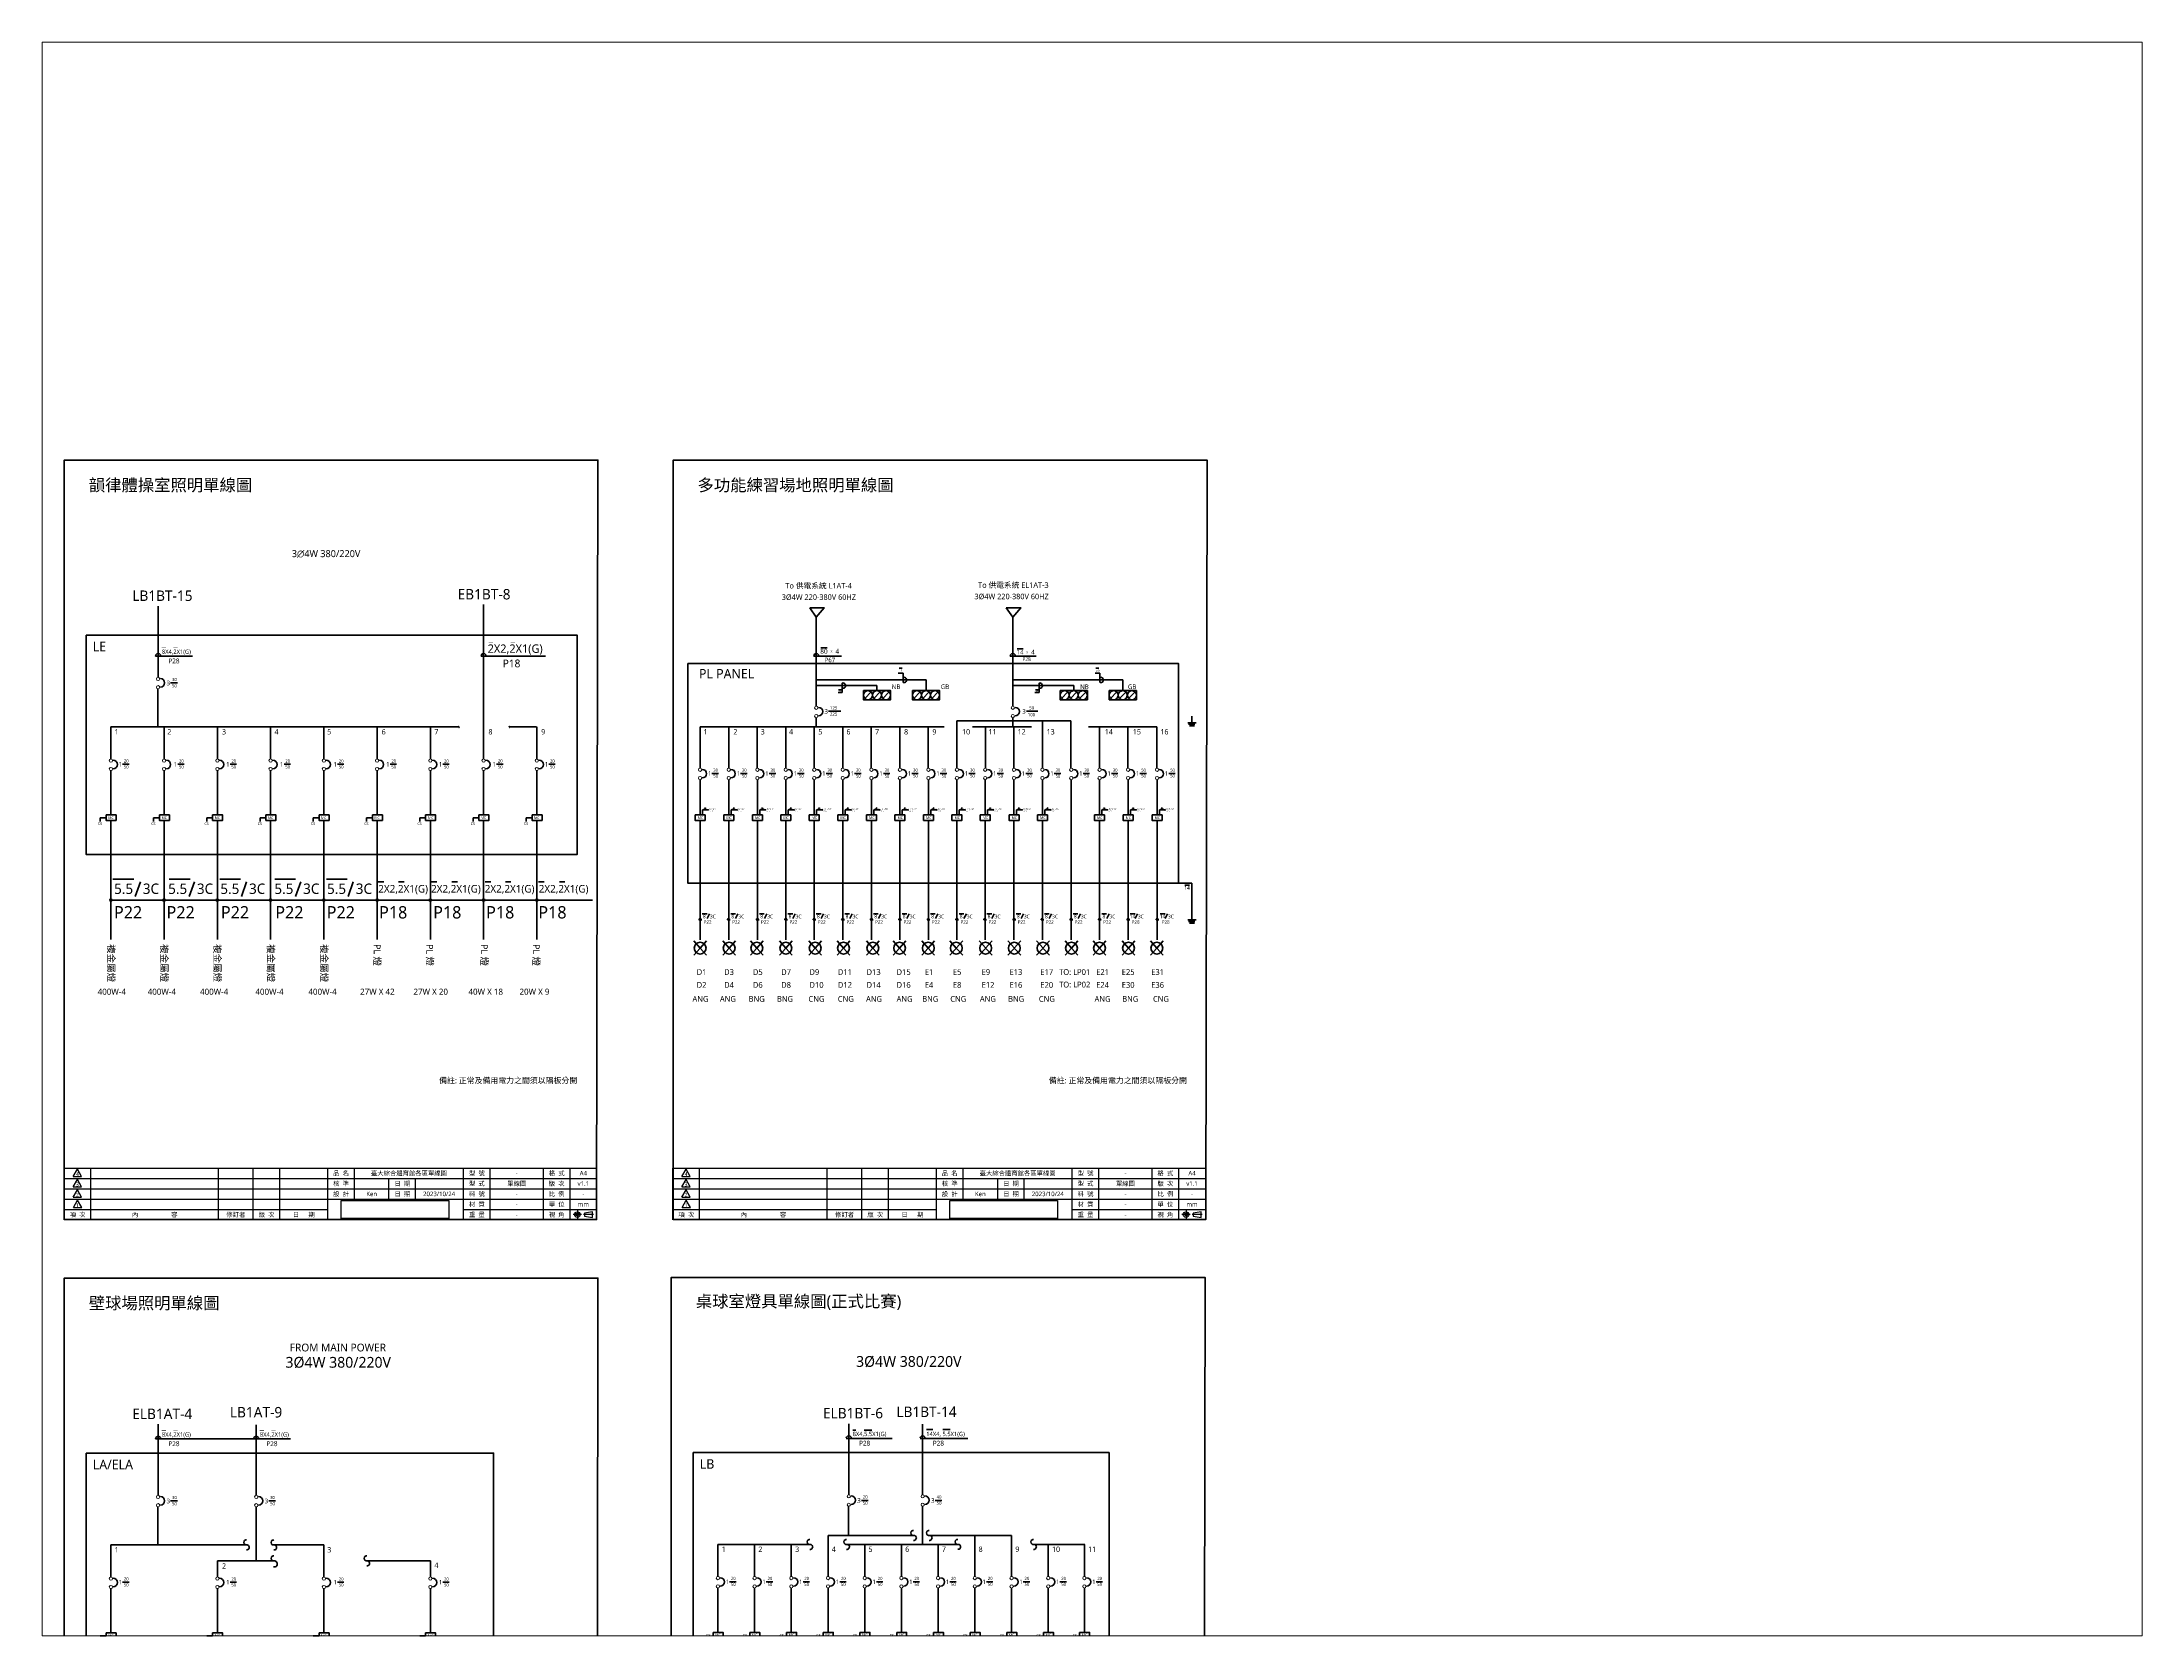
# Paper-space layout 'Layout2' of a CAD drawing. Header units: millimetres. Extents: x 26 to 231, y 20 to 176.
# The model-space entities are those that its viewports show. They can reach past a viewport. Long polylines and large blocks are cut down to what shows.
import ezdxf
from ezdxf.enums import TextEntityAlignment as Align

# ---------------------------------------------------------------- set-up
doc = ezdxf.new("R2010")
doc.units = ezdxf.units.MM
doc.linetypes.add('CENTER2', pattern=[1.125, 0.75, -0.125, 0.125, -0.125])
doc.linetypes.add('SLD-實線', pattern=[0])
for name, color, linetype in [('PDF_文字', 251, 'Continuous'), ('小中心線', 2, 'CENTER2'), ('框+線+文字', 7, 'Continuous')]:
    doc.layers.add(name, color=color, linetype=linetype)
doc.layers.add('電力線示意', color=1, linetype='Continuous', lineweight=50)
doc.styles.add('PDF Arial', font='arial.ttf')
doc.styles.get("Standard").update_dxf_attribs({"font": ''})
doc.styles.get('Standard').set_extended_font_data('Microsoft JhengHei')
picture_1 = doc.add_image_def('image1.jpg', size_in_pixel=(2731, 456))
pattern_1 = [(0, (979.8612, 507.848), (0, 2.881809), [2.095861, -0.785948]), (90, (979.8612, 507.848), (-2.881809, 2e-16), [2.095861, -0.785948])]
pattern_2 = [(0, (990.6337, 507.848), (0, 2.881809), [2.095861, -0.785948]), (90, (990.6337, 507.848), (-2.881809, 2e-16), [2.095861, -0.785948])]
pattern_3 = [(0, (1001.3782, 507.848), (0, 2.881809), [2.095861, -0.785948]), (90, (1001.3782, 507.848), (-2.881809, 2e-16), [2.095861, -0.785948])]
pattern_4 = [(0, (1012.0486, 507.848), (0, 2.881809), [2.095861, -0.785948]), (90, (1012.0486, 507.848), (-2.881809, 2e-16), [2.095861, -0.785948])]
pattern_5 = [(0, (1022.737, 507.848), (0, 2.881809), [2.095861, -0.785948]), (90, (1022.737, 507.848), (-2.881809, 2e-16), [2.095861, -0.785948])]
pattern_6 = [(0, (1033.464, 507.848), (0, 2.881809), [2.095861, -0.785948]), (90, (1033.464, 507.848), (-2.881809, 2e-16), [2.095861, -0.785948])]
pattern_7 = [(0, (1044.2448, 507.848), (0, 2.881809), [2.095861, -0.785948]), (90, (1044.2448, 507.848), (-2.881809, 2e-16), [2.095861, -0.785948])]
pattern_8 = [(0, (1054.9333, 507.848), (0, 2.881809), [2.095861, -0.785948]), (90, (1054.9333, 507.848), (-2.881809, 2e-16), [2.095861, -0.785948])]
pattern_9 = [(0, (1065.6394, 507.848), (0, 2.881809), [2.095861, -0.785948]), (90, (1065.6394, 507.848), (-2.881809, 2e-16), [2.095861, -0.785948])]
pattern_10 = [(0, (1076.3476, 507.848), (0, 2.881809), [2.095861, -0.785948]), (90, (1076.3476, 507.848), (-2.881809, 2e-16), [2.095861, -0.785948])]
pattern_11 = [(0, (1086.9533, 507.848), (0, 2.881809), [2.095861, -0.785948]), (90, (1086.9533, 507.848), (-2.881809, 2e-16), [2.095861, -0.785948])]
pattern_12 = [(0, (1097.7828, 507.848), (0, 2.881809), [2.095861, -0.785948]), (90, (1097.7828, 507.848), (-2.881809, 2e-16), [2.095861, -0.785948])]
pattern_13 = [(0, (1108.4625, 507.848), (0, 2.881809), [2.095861, -0.785948]), (90, (1108.4625, 507.848), (-2.881809, 2e-16), [2.095861, -0.785948])]
pattern_14 = [(0, (1140.619, 507.848), (0, 2.881809), [2.095861, -0.785948]), (90, (1140.619, 507.848), (-2.881809, 2e-16), [2.095861, -0.785948])]
pattern_15 = [(0, (1151.4977, 507.848), (0, 2.881809), [2.095861, -0.785948]), (90, (1151.4977, 507.848), (-2.881809, 2e-16), [2.095861, -0.785948])]
pattern_16 = [(0, (1129.8328, 507.848), (0, 2.881809), [2.095861, -0.785948]), (90, (1129.8328, 507.848), (-2.881809, 2e-16), [2.095861, -0.785948])]

msp = doc.modelspace()

# ---------------------------------------------------------------- hatches: boundary and pattern name
at = {"layer": '電力線示意', "lineweight": 211}
h = msp.add_hatch(dxfattribs=at)
h.set_pattern_fill('ANGLE', scale=0.412571)
h.set_pattern_definition(pattern_1)
h.paths.add_polyline_path([(1669.2, 865.41), (1669.2, 865.19), (1669.42, 865.3)])
h = msp.add_hatch(dxfattribs=at)
h.set_pattern_fill('ANGLE', scale=0.412571)
h.set_pattern_definition(pattern_1)
h.paths.add_polyline_path([(1669.42, 865.3), (1669.2, 865.41), (1669.2, 865.19)])
h = msp.add_hatch(color=7, dxfattribs=at)
h.dxf.hatch_style = 1
h.paths.add_polyline_path([(1669.2, 865.41), (1669.2, 865.19), (1669.42, 865.3)])
h = msp.add_hatch(dxfattribs=at)
h.set_pattern_fill('ANGLE', scale=0.412571)
h.set_pattern_definition(pattern_2)
h.paths.add_polyline_path([(1679.97, 865.41), (1679.97, 865.19), (1680.19, 865.3)])
h = msp.add_hatch(dxfattribs=at)
h.set_pattern_fill('ANGLE', scale=0.412571)
h.set_pattern_definition(pattern_2)
h.paths.add_polyline_path([(1680.19, 865.3), (1679.97, 865.41), (1679.97, 865.19)])
h = msp.add_hatch(color=7, dxfattribs=at)
h.dxf.hatch_style = 1
h.paths.add_polyline_path([(1679.97, 865.41), (1679.97, 865.19), (1680.19, 865.3)])
h = msp.add_hatch(dxfattribs=at)
h.set_pattern_fill('ANGLE', scale=0.412571)
h.set_pattern_definition(pattern_3)
h.paths.add_polyline_path([(1690.71, 865.41), (1690.71, 865.19), (1690.94, 865.3)])
h = msp.add_hatch(dxfattribs=at)
h.set_pattern_fill('ANGLE', scale=0.412571)
h.set_pattern_definition(pattern_3)
h.paths.add_polyline_path([(1690.94, 865.3), (1690.71, 865.41), (1690.71, 865.19)])
h = msp.add_hatch(color=7, dxfattribs=at)
h.dxf.hatch_style = 1
h.paths.add_polyline_path([(1690.71, 865.41), (1690.71, 865.19), (1690.94, 865.3)])
h = msp.add_hatch(dxfattribs=at)
h.set_pattern_fill('ANGLE', scale=0.412571)
h.set_pattern_definition(pattern_4)
h.paths.add_polyline_path([(1701.38, 865.41), (1701.38, 865.19), (1701.61, 865.3)])
h = msp.add_hatch(dxfattribs=at)
h.set_pattern_fill('ANGLE', scale=0.412571)
h.set_pattern_definition(pattern_4)
h.paths.add_polyline_path([(1701.61, 865.3), (1701.38, 865.41), (1701.38, 865.19)])
h = msp.add_hatch(color=7, dxfattribs=at)
h.dxf.hatch_style = 1
h.paths.add_polyline_path([(1701.38, 865.41), (1701.38, 865.19), (1701.61, 865.3)])
h = msp.add_hatch(dxfattribs=at)
h.set_pattern_fill('ANGLE', scale=0.412571)
h.set_pattern_definition(pattern_5)
h.paths.add_polyline_path([(1712.07, 865.41), (1712.07, 865.19), (1712.3, 865.3)])
h = msp.add_hatch(dxfattribs=at)
h.set_pattern_fill('ANGLE', scale=0.412571)
h.set_pattern_definition(pattern_5)
h.paths.add_polyline_path([(1712.3, 865.3), (1712.07, 865.41), (1712.07, 865.19)])
h = msp.add_hatch(color=7, dxfattribs=at)
h.dxf.hatch_style = 1
h.paths.add_polyline_path([(1712.07, 865.41), (1712.07, 865.19), (1712.3, 865.3)])
h = msp.add_hatch(dxfattribs=at)
h.set_pattern_fill('ANGLE', scale=0.412571)
h.set_pattern_definition(pattern_6)
h.paths.add_polyline_path([(1722.8, 865.41), (1722.8, 865.19), (1723.03, 865.3)])
h = msp.add_hatch(dxfattribs=at)
h.set_pattern_fill('ANGLE', scale=0.412571)
h.set_pattern_definition(pattern_6)
h.paths.add_polyline_path([(1723.03, 865.3), (1722.8, 865.41), (1722.8, 865.19)])
h = msp.add_hatch(color=7, dxfattribs=at)
h.dxf.hatch_style = 1
h.paths.add_polyline_path([(1722.8, 865.41), (1722.8, 865.19), (1723.03, 865.3)])
h = msp.add_hatch(dxfattribs=at)
h.set_pattern_fill('ANGLE', scale=0.412571)
h.set_pattern_definition(pattern_7)
h.paths.add_polyline_path([(1733.58, 865.41), (1733.58, 865.19), (1733.81, 865.3)])
h = msp.add_hatch(dxfattribs=at)
h.set_pattern_fill('ANGLE', scale=0.412571)
h.set_pattern_definition(pattern_7)
h.paths.add_polyline_path([(1733.81, 865.3), (1733.58, 865.41), (1733.58, 865.19)])
h = msp.add_hatch(color=7, dxfattribs=at)
h.dxf.hatch_style = 1
h.paths.add_polyline_path([(1733.58, 865.41), (1733.58, 865.19), (1733.81, 865.3)])
h = msp.add_hatch(dxfattribs=at)
h.set_pattern_fill('ANGLE', scale=0.412571)
h.set_pattern_definition(pattern_8)
h.paths.add_polyline_path([(1744.27, 865.41), (1744.27, 865.19), (1744.49, 865.3)])
h = msp.add_hatch(dxfattribs=at)
h.set_pattern_fill('ANGLE', scale=0.412571)
h.set_pattern_definition(pattern_8)
h.paths.add_polyline_path([(1744.49, 865.3), (1744.27, 865.41), (1744.27, 865.19)])
h = msp.add_hatch(color=7, dxfattribs=at)
h.dxf.hatch_style = 1
h.paths.add_polyline_path([(1744.27, 865.41), (1744.27, 865.19), (1744.49, 865.3)])
h = msp.add_hatch(dxfattribs=at)
h.set_pattern_fill('ANGLE', scale=0.412571)
h.set_pattern_definition(pattern_9)
h.paths.add_polyline_path([(1754.97, 865.41), (1754.97, 865.19), (1755.2, 865.3)])
h = msp.add_hatch(dxfattribs=at)
h.set_pattern_fill('ANGLE', scale=0.412571)
h.set_pattern_definition(pattern_9)
h.paths.add_polyline_path([(1755.2, 865.3), (1754.97, 865.41), (1754.97, 865.19)])
h = msp.add_hatch(color=7, dxfattribs=at)
h.dxf.hatch_style = 1
h.paths.add_polyline_path([(1754.97, 865.41), (1754.97, 865.19), (1755.2, 865.3)])
h = msp.add_hatch(dxfattribs=at)
h.set_pattern_fill('ANGLE', scale=0.412571)
h.set_pattern_definition(pattern_10)
h.paths.add_polyline_path([(1765.68, 865.41), (1765.68, 865.19), (1765.91, 865.3)])
h = msp.add_hatch(dxfattribs=at)
h.set_pattern_fill('ANGLE', scale=0.412571)
h.set_pattern_definition(pattern_10)
h.paths.add_polyline_path([(1765.91, 865.3), (1765.68, 865.41), (1765.68, 865.19)])
h = msp.add_hatch(color=7, dxfattribs=at)
h.dxf.hatch_style = 1
h.paths.add_polyline_path([(1765.68, 865.41), (1765.68, 865.19), (1765.91, 865.3)])
h = msp.add_hatch(dxfattribs=at)
h.set_pattern_fill('ANGLE', scale=0.412571)
h.set_pattern_definition(pattern_11)
h.paths.add_polyline_path([(1776.29, 865.41), (1776.29, 865.19), (1776.51, 865.3)])
h = msp.add_hatch(dxfattribs=at)
h.set_pattern_fill('ANGLE', scale=0.412571)
h.set_pattern_definition(pattern_11)
h.paths.add_polyline_path([(1776.51, 865.3), (1776.29, 865.41), (1776.29, 865.19)])
h = msp.add_hatch(color=7, dxfattribs=at)
h.dxf.hatch_style = 1
h.paths.add_polyline_path([(1776.29, 865.41), (1776.29, 865.19), (1776.51, 865.3)])
h = msp.add_hatch(dxfattribs=at)
h.set_pattern_fill('ANGLE', scale=0.412571)
h.set_pattern_definition(pattern_12)
h.paths.add_polyline_path([(1787.12, 865.41), (1787.12, 865.19), (1787.34, 865.3)])
h = msp.add_hatch(dxfattribs=at)
h.set_pattern_fill('ANGLE', scale=0.412571)
h.set_pattern_definition(pattern_12)
h.paths.add_polyline_path([(1787.34, 865.3), (1787.12, 865.41), (1787.12, 865.19)])
h = msp.add_hatch(color=7, dxfattribs=at)
h.dxf.hatch_style = 1
h.paths.add_polyline_path([(1787.12, 865.41), (1787.12, 865.19), (1787.34, 865.3)])
h = msp.add_hatch(dxfattribs=at)
h.set_pattern_fill('ANGLE', scale=0.412571)
h.set_pattern_definition(pattern_13)
h.paths.add_polyline_path([(1797.8, 865.41), (1797.8, 865.19), (1798.02, 865.3)])
h = msp.add_hatch(dxfattribs=at)
h.set_pattern_fill('ANGLE', scale=0.412571)
h.set_pattern_definition(pattern_13)
h.paths.add_polyline_path([(1798.02, 865.3), (1797.8, 865.41), (1797.8, 865.19)])
h = msp.add_hatch(color=7, dxfattribs=at)
h.dxf.hatch_style = 1
h.paths.add_polyline_path([(1797.8, 865.41), (1797.8, 865.19), (1798.02, 865.3)])
h = msp.add_hatch(dxfattribs=at)
h.set_pattern_fill('ANGLE', scale=0.412571)
h.set_pattern_definition(pattern_16)
h.paths.add_polyline_path([(1819.17, 865.41), (1819.17, 865.19), (1819.39, 865.3)])
h = msp.add_hatch(dxfattribs=at)
h.set_pattern_fill('ANGLE', scale=0.412571)
h.set_pattern_definition(pattern_16)
h.paths.add_polyline_path([(1819.39, 865.3), (1819.17, 865.41), (1819.17, 865.19)])
h = msp.add_hatch(color=7, dxfattribs=at)
h.dxf.hatch_style = 1
h.paths.add_polyline_path([(1819.17, 865.41), (1819.17, 865.19), (1819.39, 865.3)])
h = msp.add_hatch(dxfattribs=at)
h.set_pattern_fill('ANGLE', scale=0.412571)
h.set_pattern_definition(pattern_14)
h.paths.add_polyline_path([(1829.95, 865.41), (1829.95, 865.19), (1830.18, 865.3)])
h = msp.add_hatch(dxfattribs=at)
h.set_pattern_fill('ANGLE', scale=0.412571)
h.set_pattern_definition(pattern_14)
h.paths.add_polyline_path([(1830.18, 865.3), (1829.95, 865.41), (1829.95, 865.19)])
h = msp.add_hatch(color=7, dxfattribs=at)
h.dxf.hatch_style = 1
h.paths.add_polyline_path([(1829.95, 865.41), (1829.95, 865.19), (1830.18, 865.3)])
h = msp.add_hatch(dxfattribs=at)
h.set_pattern_fill('ANGLE', scale=0.412571)
h.set_pattern_definition(pattern_15)
h.paths.add_polyline_path([(1840.83, 865.41), (1840.83, 865.19), (1841.06, 865.3)])
h = msp.add_hatch(dxfattribs=at)
h.set_pattern_fill('ANGLE', scale=0.412571)
h.set_pattern_definition(pattern_15)
h.paths.add_polyline_path([(1841.06, 865.3), (1840.83, 865.41), (1840.83, 865.19)])
h = msp.add_hatch(color=7, dxfattribs=at)
h.dxf.hatch_style = 1
h.paths.add_polyline_path([(1840.83, 865.41), (1840.83, 865.19), (1841.06, 865.3)])
h = msp.add_hatch(color=7, dxfattribs=at)
h.dxf.hatch_style = 1
h.paths.add_polyline_path([(1445.29, 831.43, 1), (1444.47, 831.43, 1)])
h = msp.add_hatch(color=7, dxfattribs=at)
h.dxf.hatch_style = 1
h.paths.add_polyline_path([(1465.27, 831.43, 1), (1464.45, 831.43, 1)])
h = msp.add_hatch(color=7, dxfattribs=at)
h.dxf.hatch_style = 1
h.paths.add_polyline_path([(1485.29, 831.43, 1), (1484.47, 831.43, 1)])
h = msp.add_hatch(color=7, dxfattribs=at)
h.dxf.hatch_style = 1
h.paths.add_polyline_path([(1505.27, 831.43, 1), (1504.45, 831.43, 1)])
h = msp.add_hatch(color=7, dxfattribs=at)
h.dxf.hatch_style = 1
h.paths.add_polyline_path([(1525.29, 831.43, 1), (1524.47, 831.43, 1)])
h = msp.add_hatch(color=7, dxfattribs=at)
h.dxf.hatch_style = 1
h.paths.add_polyline_path([(1545.29, 831.43, 1), (1544.48, 831.43, 1)])
h = msp.add_hatch(color=7, dxfattribs=at)
h.dxf.hatch_style = 1
h.paths.add_polyline_path([(1565.29, 831.43, 1), (1564.47, 831.43, 1)])
h = msp.add_hatch(color=7, dxfattribs=at)
h.dxf.hatch_style = 1
h.paths.add_polyline_path([(1585.29, 831.43, 1), (1584.47, 831.43, 1)])
h = msp.add_hatch(color=7, dxfattribs=at)
h.dxf.hatch_style = 1
h.paths.add_polyline_path([(1605.29, 831.43, 1), (1604.47, 831.43, 1)])

# ---------------------------------------------------------------- linework, layer by layer
at = {"lineweight": 30}
for p, q in [((1427.34, 730.83), (1627.34, 730.83)), ((1427.34, 711.39), (1427.34, 730.83)), ((1427.34, 711.39), (1427.34, 730.83)), ((1427.34, 711.39), (1427.34, 730.83)), ((1427.34, 726.94), (1627.34, 726.94)), ((1437.34, 711.39), (1437.34, 730.83)), ((1437.34, 711.39), (1437.34, 730.83)), ((1437.34, 711.39), (1437.34, 730.83)), ((1437.34, 711.39), (1437.34, 730.83)), ((1485.34, 711.39), (1485.34, 730.83)), ((1498.34, 711.39), (1498.34, 730.83)), ((1508.34, 711.39), (1508.34, 730.83)), ((1526.34, 711.39), (1526.34, 730.83)), ((1526.34, 711.39), (1526.34, 730.83)), ((1526.34, 711.39), (1526.34, 730.83)), ((1526.34, 711.39), (1526.34, 730.83)), ((1536.34, 719.16), (1536.34, 730.83)), ((1549.34, 719.16), (1549.34, 726.94)), ((1559.34, 719.16), (1559.34, 726.94)), ((1577.34, 711.39), (1577.34, 730.83)), ((1587.34, 711.39), (1587.34, 730.83)), ((1587.34, 711.39), (1587.34, 730.83)), ((1587.34, 711.39), (1587.34, 730.83)), ((1607.34, 711.39), (1607.34, 730.83)), ((1617.34, 711.39), (1617.34, 730.83)), ((1617.34, 711.39), (1617.34, 730.83)), ((1617.34, 711.39), (1617.34, 730.83)), ((1617.34, 711.39), (1617.34, 730.83)), ((1655.98, 711.39), (1655.98, 730.83)), ((1655.98, 730.83), (1855.98, 730.83)), ((1655.98, 711.39), (1655.98, 730.83)), ((1655.98, 711.39), (1655.98, 730.83)), ((1655.98, 726.94), (1855.98, 726.94)), ((1665.98, 711.39), (1665.98, 730.83)), ((1665.98, 711.39), (1665.98, 730.83)), ((1665.98, 711.39), (1665.98, 730.83)), ((1665.98, 711.39), (1665.98, 730.83)), ((1713.98, 711.39), (1713.98, 730.83)), ((1726.98, 711.39), (1726.98, 730.83)), ((1736.98, 711.39), (1736.98, 730.83)), ((1754.98, 711.39), (1754.98, 730.83)), ((1754.98, 711.39), (1754.98, 730.83)), ((1754.98, 711.39), (1754.98, 730.83)), ((1754.98, 711.39), (1754.98, 730.83)), ((1764.98, 719.16), (1764.98, 730.83)), ((1777.98, 719.16), (1777.98, 726.94)), ((1787.98, 719.16), (1787.98, 726.94)), ((1805.98, 711.39), (1805.98, 730.83)), ((1815.98, 711.39), (1815.98, 730.83)), ((1815.98, 711.39), (1815.98, 730.83)), ((1815.98, 711.39), (1815.98, 730.83)), ((1835.98, 711.39), (1835.98, 730.83)), ((1845.98, 711.39), (1845.98, 730.83)), ((1845.98, 711.39), (1845.98, 730.83)), ((1845.98, 711.39), (1845.98, 730.83)), ((1845.98, 711.39), (1845.98, 730.83)), ((1427.34, 723.05), (1627.34, 723.05)), ((1427.41, 719.16), (1572.35, 719.16)), ((1572.35, 719.16), (1627.34, 719.16)), ((1655.98, 723.05), (1855.98, 723.05)), ((1656.05, 719.16), (1800.99, 719.16)), ((1800.99, 719.16), (1855.98, 719.16)), ((1427.41, 715.27), (1526.34, 715.27)), ((1577.62, 715.27), (1627.34, 715.27)), ((1656.05, 715.27), (1754.98, 715.27)), ((1806.26, 715.27), (1855.98, 715.27))]:
    msp.add_line(p, q, dxfattribs=at)
at = {"lineweight": -3}
for p, q in [((1430.71, 727.63), (1432.3, 730.38)), ((1430.71, 727.63), (1433.89, 727.63)), ((1430.71, 723.74), (1432.3, 726.49)), ((1433.89, 727.63), (1432.3, 730.38)), ((1433.89, 723.74), (1432.3, 726.49)), ((1659.35, 727.63), (1660.94, 730.38)), ((1659.35, 727.63), (1662.53, 727.63)), ((1659.35, 723.74), (1660.94, 726.49)), ((1662.53, 727.63), (1660.94, 730.38)), ((1662.53, 723.74), (1660.94, 726.49)), ((1430.71, 723.74), (1433.89, 723.74)), ((1430.71, 719.85), (1432.3, 722.61)), ((1430.71, 719.85), (1433.89, 719.85)), ((1433.89, 719.85), (1432.3, 722.61)), ((1659.35, 723.74), (1662.53, 723.74)), ((1659.35, 719.85), (1660.94, 722.61)), ((1659.35, 719.85), (1662.53, 719.85)), ((1662.53, 719.85), (1660.94, 722.61))]:
    msp.add_line(p, q, dxfattribs=at)
at = {"color": 7, "lineweight": -3}
for p, q in [((1430.78, 715.96), (1432.37, 718.72)), ((1433.96, 715.96), (1432.37, 718.72)), ((1659.43, 715.96), (1661.02, 718.72)), ((1662.61, 715.96), (1661.02, 718.72)), ((1430.78, 715.96), (1433.96, 715.96)), ((1659.43, 715.96), (1662.61, 715.96))]:
    msp.add_line(p, q, dxfattribs=at)
at = {"color": 7, "linetype": 'SLD-實線', "lineweight": 0}
for centre in [(1462.63, 914.48), (1462.63, 911.34), (1709.85, 903.67), (1709.85, 900.54), (1783.67, 903.67), (1783.67, 900.54), (1444.88, 883.8), (1464.88, 883.8), (1484.88, 883.8), (1504.88, 883.8), (1524.88, 883.8), (1544.88, 883.8), (1564.88, 883.8), (1584.88, 883.8), (1604.88, 883.8), (1444.88, 880.66), (1464.88, 880.66), (1484.88, 880.66), (1504.88, 880.66), (1524.88, 880.66), (1544.88, 880.66), (1564.88, 880.66), (1584.88, 880.66), (1604.88, 880.66), (1666.19, 880.37), (1666.19, 877.23), (1676.96, 880.37), (1676.96, 877.23), (1687.71, 880.37), (1687.71, 877.23), (1698.38, 880.37), (1698.38, 877.23), (1709.07, 880.37), (1709.07, 877.23), (1719.79, 880.37), (1719.79, 877.23), (1730.57, 880.37), (1730.57, 877.23), (1741.26, 880.37), (1741.26, 877.23), (1751.97, 880.37), (1751.97, 877.23), (1762.68, 880.37), (1762.68, 877.23), (1773.28, 880.37), (1773.28, 877.23), (1784.11, 880.37), (1784.11, 877.23), (1794.79, 880.37), (1794.79, 877.23), (1805.6, 880.37), (1805.6, 877.23), (1816.26, 880.37), (1816.26, 877.23), (1826.95, 880.37), (1826.95, 877.23), (1837.83, 880.37), (1837.83, 877.23), (1462.63, 607.34), (1499.46, 607.34), (1722.07, 607.55), (1749.81, 607.55), (1462.63, 604.2), (1499.46, 604.2), (1722.07, 604.41), (1749.81, 604.41), (1444.88, 576.66), (1484.88, 576.66), (1524.88, 576.66), (1564.88, 576.66), (1672.89, 576.87), (1686.67, 576.87), (1700.46, 576.87), (1714.25, 576.87), (1728.03, 576.87), (1741.82, 576.87), (1755.61, 576.87), (1769.4, 576.87), (1783.18, 576.87), (1796.97, 576.87), (1810.54, 576.87), (1444.88, 573.52), (1484.88, 573.52), (1524.88, 573.52), (1564.88, 573.52), (1672.89, 573.73), (1686.67, 573.73), (1700.46, 573.73), (1714.25, 573.73), (1728.03, 573.73), (1741.82, 573.73), (1755.61, 573.73), (1769.4, 573.73), (1783.18, 573.73), (1796.97, 573.73), (1810.54, 573.73)]:
    msp.add_circle(centre, 0.613, dxfattribs=at)
at = {"layer": '小中心線', "color": 1}
for points in [[(1621.68, 713.33), (1618.54, 713.33)], [(1620.11, 714.83), (1620.11, 711.83)], [(1626.13, 713.33), (1622.4, 713.33)], [(1850.32, 713.33), (1847.19, 713.33)], [(1848.75, 714.83), (1848.75, 711.83)], [(1854.77, 713.33), (1851.04, 713.33)]]:
    msp.add_lwpolyline(points, dxfattribs=at)
at = {"layer": '框+線+文字', "color": 5}
for points in [[(1622.79, 712.81), (1625.74, 712.28), (1625.74, 714.38), (1622.79, 713.85)], [(1851.44, 712.81), (1854.38, 712.28), (1854.38, 714.38), (1851.44, 713.85)]]:
    msp.add_lwpolyline(points, close=True, dxfattribs=at)
for centre, radius in [((1620.11, 713.33), 1.05), ((1620.11, 713.33), 0.523), ((1848.75, 713.33), 1.05), ((1848.75, 713.33), 0.523)]:
    msp.add_circle(centre, radius, dxfattribs=at)
at = {"layer": '電力線示意', "color": 9, "lineweight": 50}
for p, q in [((1462.65, 941.75), (1462.63, 915.09)), ((1462.52, 910.73), (1462.5, 896.43)), ((1462.65, 634.61), (1462.63, 607.95)), ((1722.1, 634.82), (1722.08, 608.16)), ((1462.52, 603.59), (1462.5, 589.29)), ((1721.97, 603.8), (1721.95, 592.89))]:
    msp.add_line(p, q, dxfattribs=at)
at = {"layer": '電力線示意', "color": 7, "lineweight": 211}
for p, q in [((1584.88, 942.37), (1584.88, 884.41)), ((1709.86, 937.68), (1709.85, 904.29)), ((1783.68, 937.68), (1783.68, 904.29)), ((1711.52, 926.15), (1713.95, 926.15)), ((1785.27, 925.75), (1787.54, 925.75)), ((1742.49, 916.69), (1740.64, 916.69)), ((1740.98, 918.49), (1742.07, 918.49)), ((1742.49, 914.08), (1742.49, 916.69)), ((1742.49, 915.03), (1742.49, 913.13)), ((1816.41, 916.69), (1814.57, 916.69)), ((1814.9, 918.49), (1815.99, 918.49)), ((1816.41, 914.08), (1816.41, 916.69)), ((1816.41, 915.03), (1816.41, 913.13)), ((1467.33, 912.97), (1469.86, 912.97)), ((1709.86, 914.08), (1751.09, 914.08)), ((1732.63, 911.95), (1709.87, 911.95)), ((1719.59, 909.44), (1718.04, 909.44)), ((1718.21, 910.41), (1719.23, 910.41)), ((1719.58, 912.92), (1719.58, 911.02)), ((1719.59, 911.95), (1719.59, 909.44)), ((1730.43, 909.57), (1728.03, 907.16)), ((1733.84, 909.57), (1731.43, 907.16)), ((1732.63, 910.02), (1732.63, 911.95)), ((1737.24, 909.57), (1734.84, 907.16)), ((1748.86, 909.57), (1746.45, 907.16)), ((1752.26, 909.57), (1749.85, 907.16)), ((1751.09, 914.08), (1751.09, 910.09)), ((1755.67, 909.57), (1753.26, 907.16)), ((1783.79, 914.08), (1825.01, 914.08)), ((1806.56, 911.95), (1783.8, 911.95)), ((1793.51, 909.44), (1791.96, 909.44)), ((1792.14, 910.41), (1793.16, 910.41)), ((1793.51, 912.92), (1793.51, 911.02)), ((1793.51, 911.95), (1793.51, 909.44)), ((1804.36, 909.57), (1801.95, 907.16)), ((1807.76, 909.57), (1805.36, 907.16)), ((1806.56, 910.02), (1806.56, 911.95)), ((1811.17, 909.57), (1808.76, 907.16)), ((1822.78, 909.57), (1820.37, 907.16)), ((1826.19, 909.57), (1823.78, 907.16)), ((1825.01, 914.08), (1825.01, 910.09)), ((1829.59, 909.57), (1827.18, 907.16)), ((1709.85, 896.43), (1709.85, 899.92)), ((1714.46, 902.33), (1719.03, 902.33)), ((1783.67, 899.92), (1783.67, 896.43)), ((1788.77, 902.33), (1793.05, 902.33)), ((1850.93, 900.54), (1850.93, 898.05)), ((1444.88, 896.43), (1444.88, 884.41)), ((1444.88, 896.43), (1575.59, 896.43)), ((1444.88, 896.43), (1444.88, 884.41)), ((1444.88, 896.43), (1444.88, 884.41)), ((1444.88, 896.43), (1444.88, 884.41)), ((1464.88, 896.43), (1464.88, 884.41)), ((1484.88, 896.43), (1484.88, 884.41)), ((1484.88, 896.43), (1484.88, 884.41)), ((1504.88, 896.43), (1504.88, 884.41)), ((1524.88, 896.43), (1524.88, 884.41)), ((1544.88, 896.43), (1544.88, 884.41)), ((1564.88, 896.43), (1564.88, 884.41)), ((1594.61, 896.43), (1604.8, 896.43)), ((1604.88, 896.43), (1604.88, 884.41)), ((1666.2, 896.45), (1666.2, 880.99)), ((1666.22, 896.43), (1757.83, 896.43)), ((1676.94, 896.45), (1676.94, 880.99)), ((1687.65, 896.45), (1687.65, 880.99)), ((1698.36, 896.45), (1698.36, 880.99)), ((1709.08, 896.45), (1709.08, 880.99)), ((1719.79, 896.45), (1719.79, 880.99)), ((1730.5, 896.45), (1730.5, 880.99)), ((1741.22, 896.45), (1741.22, 880.99)), ((1751.93, 896.45), (1751.93, 880.99)), ((1762.64, 898.71), (1762.64, 880.99)), ((1762.64, 898.71), (1805.5, 898.71)), ((1768.47, 896.43), (1790.74, 896.43)), ((1773.36, 896.45), (1773.36, 880.99)), ((1784.07, 896.45), (1784.07, 880.99)), ((1794.78, 898.71), (1794.78, 880.99)), ((1805.5, 898.71), (1805.5, 880.99)), ((1812.14, 896.43), (1837.72, 896.43)), ((1816.21, 896.45), (1816.21, 880.99)), ((1826.92, 896.45), (1826.92, 880.99)), ((1837.72, 896.43), (1837.72, 880.99)), ((1849.36, 898.05), (1852.48, 898.05)), ((1849.66, 897.43), (1852.09, 897.43)), ((1850.01, 896.89), (1851.88, 896.89)), ((1444.88, 880.04), (1444.88, 863.4)), ((1449.28, 882.44), (1451.7, 882.44)), ((1464.88, 880.04), (1464.88, 863.4)), ((1469.98, 882.44), (1472.4, 882.44)), ((1484.88, 880.04), (1484.88, 863.4)), ((1489.66, 882.44), (1492.09, 882.44)), ((1504.88, 880.04), (1504.88, 863.4)), ((1509.91, 882.44), (1512.34, 882.44)), ((1524.88, 880.04), (1524.88, 863.4)), ((1530, 882.44), (1532.43, 882.44)), ((1544.88, 880.04), (1544.88, 863.4)), ((1549.76, 882.44), (1552.18, 882.44)), ((1564.88, 880.04), (1564.88, 863.4)), ((1569.54, 882.44), (1571.97, 882.44)), ((1584.88, 880.04), (1584.88, 863.4)), ((1589.77, 882.44), (1592.19, 882.44)), ((1604.88, 880.04), (1604.88, 863.4)), ((1609.34, 882.44), (1611.77, 882.44)), ((1666.19, 876.62), (1666.19, 863.4)), ((1670.65, 879.01), (1673.08, 879.01)), ((1676.96, 876.62), (1676.96, 863.4)), ((1681.42, 879.01), (1683.85, 879.01)), ((1687.71, 876.62), (1687.71, 863.4)), ((1692.17, 879.01), (1694.59, 879.01)), ((1698.38, 876.62), (1698.38, 863.4)), ((1702.84, 879.01), (1705.26, 879.01)), ((1709.07, 876.62), (1709.07, 863.4)), ((1713.53, 879.01), (1715.95, 879.01)), ((1719.79, 876.62), (1719.79, 863.4)), ((1724.26, 879.01), (1726.68, 879.01)), ((1730.57, 876.62), (1730.57, 863.4)), ((1735.04, 879.01), (1737.46, 879.01)), ((1741.26, 876.62), (1741.26, 863.4)), ((1745.72, 879.01), (1748.15, 879.01)), ((1751.97, 876.62), (1751.97, 863.4)), ((1756.43, 879.01), (1758.85, 879.01)), ((1762.68, 876.62), (1762.68, 863.4)), ((1767.14, 879.01), (1769.56, 879.01)), ((1773.28, 876.62), (1773.28, 863.4)), ((1777.74, 879.01), (1780.17, 879.01)), ((1784.11, 876.62), (1784.11, 863.4)), ((1788.57, 879.01), (1791, 879.01)), ((1794.79, 876.62), (1794.79, 863.4)), ((1799.25, 879.01), (1801.68, 879.01)), ((1805.6, 876.62), (1805.6, 863.4)), ((1805.6, 876.62), (1805.6, 816.55)), ((1810.06, 879.01), (1812.48, 879.01)), ((1816.26, 876.62), (1816.26, 863.4)), ((1820.72, 879.01), (1823.15, 879.01)), ((1826.95, 876.62), (1826.95, 863.4)), ((1831.41, 879.01), (1833.83, 879.01)), ((1837.83, 876.62), (1837.83, 863.4)), ((1842.29, 879.01), (1844.71, 879.01)), ((1443.1, 862.31), (1440.91, 862.31)), ((1440.91, 862.31), (1440.91, 860.92)), ((1444.88, 861.35), (1444.88, 831.45)), ((1463.1, 862.31), (1460.92, 862.31)), ((1460.92, 862.31), (1460.92, 860.92)), ((1464.88, 861.35), (1464.88, 831.45)), ((1483.1, 862.31), (1480.92, 862.31)), ((1480.92, 862.31), (1480.92, 860.92)), ((1484.88, 861.35), (1484.88, 831.45)), ((1503.1, 862.31), (1500.92, 862.31)), ((1500.92, 862.31), (1500.92, 860.92)), ((1504.87, 861.35), (1504.87, 831.45)), ((1523.1, 862.31), (1520.92, 862.31)), ((1520.92, 862.31), (1520.92, 860.92)), ((1524.88, 861.35), (1524.88, 831.45)), ((1543.1, 862.31), (1540.92, 862.31)), ((1540.92, 862.31), (1540.92, 860.92)), ((1544.88, 861.35), (1544.88, 831.45)), ((1563.1, 862.31), (1560.92, 862.31)), ((1560.92, 862.31), (1560.92, 860.92)), ((1564.88, 861.35), (1564.88, 831.45)), ((1583.1, 862.31), (1580.92, 862.31)), ((1580.92, 862.31), (1580.92, 860.92)), ((1584.88, 861.35), (1584.88, 831.45)), ((1603.1, 862.31), (1600.92, 862.31)), ((1600.92, 862.31), (1600.92, 860.92)), ((1604.88, 861.35), (1604.88, 831.45)), ((1666.19, 861.35), (1666.19, 816.55)), ((1667.09, 863.39), (1667.09, 865.3)), ((1667.09, 865.3), (1669.2, 865.3)), ((1667.83, 865.44), (1668.19, 866.16)), ((1669.2, 865.41), (1669.2, 865.19)), ((1669.42, 865.3), (1669.2, 865.41)), ((1669.2, 865.19), (1669.42, 865.3)), ((1676.96, 861.35), (1676.96, 816.55)), ((1677.86, 863.39), (1677.86, 865.3)), ((1677.86, 865.3), (1679.97, 865.3)), ((1678.6, 865.44), (1678.96, 866.16)), ((1679.97, 865.41), (1679.97, 865.19)), ((1680.19, 865.3), (1679.97, 865.41)), ((1679.97, 865.19), (1680.19, 865.3)), ((1687.71, 861.35), (1687.71, 816.55)), ((1688.6, 863.39), (1688.6, 865.3)), ((1688.6, 865.3), (1690.72, 865.3)), ((1689.35, 865.44), (1689.7, 866.16)), ((1690.71, 865.41), (1690.71, 865.19)), ((1690.94, 865.3), (1690.71, 865.41)), ((1690.71, 865.19), (1690.94, 865.3)), ((1698.38, 861.35), (1698.38, 816.55)), ((1699.27, 863.39), (1699.27, 865.3)), ((1699.27, 865.3), (1701.39, 865.3)), ((1700.02, 865.44), (1700.37, 866.16)), ((1701.38, 865.41), (1701.38, 865.19)), ((1701.61, 865.3), (1701.38, 865.41)), ((1701.38, 865.19), (1701.61, 865.3)), ((1709.07, 861.35), (1709.07, 816.55)), ((1709.96, 863.39), (1709.96, 865.3)), ((1709.96, 865.3), (1712.07, 865.3)), ((1710.71, 865.44), (1711.06, 866.16)), ((1712.07, 865.41), (1712.07, 865.19)), ((1712.3, 865.3), (1712.07, 865.41)), ((1712.07, 865.19), (1712.3, 865.3)), ((1719.79, 861.35), (1719.79, 816.55)), ((1720.69, 863.39), (1720.69, 865.3)), ((1720.69, 865.3), (1722.8, 865.3)), ((1721.43, 865.44), (1721.79, 866.16)), ((1722.8, 865.41), (1722.8, 865.19)), ((1723.03, 865.3), (1722.8, 865.41)), ((1722.8, 865.19), (1723.03, 865.3)), ((1730.57, 861.35), (1730.57, 816.55)), ((1731.47, 863.39), (1731.47, 865.3)), ((1731.47, 865.3), (1733.58, 865.3)), ((1732.21, 865.44), (1732.57, 866.16)), ((1733.58, 865.41), (1733.58, 865.19)), ((1733.81, 865.3), (1733.58, 865.41)), ((1733.58, 865.19), (1733.81, 865.3)), ((1741.26, 861.35), (1741.26, 816.55)), ((1742.16, 863.39), (1742.16, 865.3)), ((1742.16, 865.3), (1744.27, 865.3)), ((1742.9, 865.44), (1743.26, 866.16)), ((1744.27, 865.41), (1744.27, 865.19)), ((1744.49, 865.3), (1744.27, 865.41)), ((1744.27, 865.19), (1744.49, 865.3)), ((1751.97, 861.35), (1751.97, 816.55)), ((1752.86, 863.39), (1752.86, 865.3)), ((1752.86, 865.3), (1754.98, 865.3)), ((1753.61, 865.44), (1753.96, 866.16)), ((1754.97, 865.41), (1754.97, 865.19)), ((1755.2, 865.3), (1754.97, 865.41)), ((1754.97, 865.19), (1755.2, 865.3)), ((1762.68, 861.35), (1762.68, 816.55)), ((1763.57, 863.39), (1763.57, 865.3)), ((1763.57, 865.3), (1765.68, 865.3)), ((1764.32, 865.44), (1764.67, 866.16)), ((1765.68, 865.41), (1765.68, 865.19)), ((1765.91, 865.3), (1765.68, 865.41)), ((1765.68, 865.19), (1765.91, 865.3)), ((1773.28, 861.35), (1773.28, 816.55)), ((1774.18, 863.39), (1774.18, 865.3)), ((1774.18, 865.3), (1776.29, 865.3)), ((1774.92, 865.44), (1775.28, 866.16)), ((1776.29, 865.41), (1776.29, 865.19)), ((1776.51, 865.3), (1776.29, 865.41)), ((1776.29, 865.19), (1776.51, 865.3)), ((1784.11, 861.35), (1784.11, 816.55)), ((1785.01, 863.39), (1785.01, 865.3)), ((1785.01, 865.3), (1787.12, 865.3)), ((1785.75, 865.44), (1786.11, 866.16)), ((1787.12, 865.41), (1787.12, 865.19)), ((1787.34, 865.3), (1787.12, 865.41)), ((1787.12, 865.19), (1787.34, 865.3)), ((1794.79, 861.35), (1794.79, 816.55)), ((1795.69, 863.39), (1795.69, 865.3)), ((1795.69, 865.3), (1797.8, 865.3)), ((1796.43, 865.44), (1796.79, 866.16)), ((1797.8, 865.41), (1797.8, 865.19)), ((1798.02, 865.3), (1797.8, 865.41)), ((1797.8, 865.19), (1798.02, 865.3)), ((1816.26, 861.35), (1816.26, 816.55)), ((1817.06, 863.39), (1817.06, 865.3)), ((1817.06, 865.3), (1819.17, 865.3)), ((1817.8, 865.44), (1818.16, 866.16)), ((1819.17, 865.41), (1819.17, 865.19)), ((1819.39, 865.3), (1819.17, 865.41)), ((1819.17, 865.19), (1819.39, 865.3)), ((1826.95, 861.35), (1826.95, 816.55)), ((1827.84, 863.39), (1827.84, 865.3)), ((1827.84, 865.3), (1829.96, 865.3)), ((1828.59, 865.44), (1828.94, 866.16)), ((1829.95, 865.41), (1829.95, 865.19)), ((1830.18, 865.3), (1829.95, 865.41)), ((1829.95, 865.19), (1830.18, 865.3)), ((1837.83, 861.35), (1837.83, 816.55)), ((1838.72, 863.39), (1838.72, 865.3)), ((1838.72, 865.3), (1840.84, 865.3)), ((1839.47, 865.44), (1839.82, 866.16)), ((1840.83, 865.41), (1840.83, 865.19)), ((1841.06, 865.3), (1840.83, 865.41)), ((1840.83, 865.19), (1841.06, 865.3)), ((1445.65, 839.26), (1453.44, 839.26)), ((1454, 832.83), (1455.95, 838.25)), ((1466.83, 839.26), (1474.61, 839.26)), ((1474.31, 832.83), (1476.27, 838.25)), ((1485.81, 839.26), (1493.6, 839.26)), ((1493.9, 832.83), (1495.86, 838.25)), ((1506.44, 839.26), (1514.22, 839.26)), ((1514.21, 832.83), (1516.17, 838.25)), ((1525.83, 839.26), (1533.62, 839.26)), ((1533.99, 832.83), (1535.94, 838.25)), ((1545.34, 838.24), (1547.4, 838.24)), ((1552.94, 838.24), (1555, 838.24)), ((1565.24, 838.24), (1567.3, 838.24)), ((1572.96, 838.24), (1575.02, 838.24)), ((1585.48, 838.24), (1587.54, 838.24)), ((1593.09, 838.24), (1595.15, 838.24)), ((1605.56, 838.24), (1607.62, 838.24)), ((1613.33, 838.24), (1615.39, 838.24)), ((1848.25, 836.99), (1850.05, 836.99)), ((1444.88, 831.43), (1625.8, 831.43)), ((1444.88, 831.04), (1444.88, 816.59)), ((1464.86, 831.04), (1464.86, 816.59)), ((1484.88, 831.04), (1484.88, 816.59)), ((1504.86, 831.04), (1504.86, 816.59)), ((1524.88, 831.04), (1524.88, 816.59)), ((1544.89, 831.04), (1544.89, 816.59)), ((1564.88, 831.04), (1564.88, 816.59)), ((1584.88, 831.04), (1584.88, 816.59)), ((1604.88, 831.04), (1604.88, 816.59)), ((1667, 826.25), (1668.8, 826.25)), ((1668.87, 824.49), (1669.74, 826.24)), ((1677.69, 826.25), (1679.49, 826.25)), ((1679.56, 824.49), (1680.43, 826.24)), ((1688.52, 826.25), (1690.32, 826.25)), ((1690.39, 824.49), (1691.27, 826.24)), ((1699.19, 826.25), (1700.99, 826.25)), ((1701.06, 824.49), (1701.94, 826.24)), ((1709.84, 826.25), (1711.65, 826.25)), ((1711.71, 824.49), (1712.59, 826.24)), ((1720.58, 826.25), (1722.38, 826.25)), ((1722.44, 824.49), (1723.32, 826.24)), ((1731.35, 826.25), (1733.15, 826.25)), ((1733.21, 824.49), (1734.09, 826.24)), ((1742.05, 826.25), (1743.85, 826.25)), ((1743.91, 824.49), (1744.79, 826.24)), ((1752.72, 826.25), (1754.52, 826.25)), ((1754.59, 824.49), (1755.46, 826.24)), ((1763.46, 826.25), (1765.27, 826.25)), ((1765.33, 824.49), (1766.21, 826.24)), ((1773.94, 826.25), (1775.75, 826.25)), ((1775.81, 824.49), (1776.69, 826.24)), ((1784.93, 826.25), (1786.73, 826.25)), ((1786.8, 824.49), (1787.67, 826.24)), ((1795.51, 826.25), (1797.31, 826.25)), ((1797.37, 824.49), (1798.25, 826.24)), ((1806.35, 826.25), (1808.15, 826.25)), ((1808.22, 824.49), (1809.09, 826.24)), ((1817.07, 826.25), (1818.87, 826.25)), ((1818.94, 824.49), (1819.82, 826.24)), ((1827.77, 826.25), (1829.57, 826.25)), ((1829.63, 824.49), (1830.51, 826.24)), ((1839.06, 826.25), (1840.86, 826.25)), ((1840.92, 824.49), (1841.8, 826.24)), ((1666.23, 813.39), (1663.82, 816.08)), ((1663.82, 810.72), (1666.23, 813.42)), ((1668.61, 810.72), (1666.2, 813.42)), ((1666.21, 813.39), (1668.61, 816.08)), ((1677.12, 813.39), (1674.72, 816.08)), ((1674.72, 810.72), (1677.13, 813.42)), ((1679.51, 810.72), (1677.1, 813.42)), ((1677.11, 813.39), (1679.51, 816.08)), ((1687.53, 813.39), (1685.12, 816.08)), ((1685.12, 810.72), (1687.53, 813.42)), ((1689.91, 810.72), (1687.5, 813.42)), ((1687.51, 813.39), (1689.91, 816.08)), ((1698.43, 813.39), (1696.02, 816.08)), ((1696.02, 810.72), (1698.43, 813.42)), ((1700.81, 810.72), (1698.4, 813.42)), ((1698.41, 813.39), (1700.81, 816.08)), ((1709.45, 813.39), (1707.04, 816.08)), ((1707.04, 810.72), (1709.45, 813.42)), ((1711.83, 810.72), (1709.42, 813.42)), ((1709.43, 813.39), (1711.83, 816.08)), ((1720.1, 813.39), (1717.69, 816.08)), ((1717.69, 810.72), (1720.1, 813.42)), ((1720.08, 813.39), (1722.49, 816.08)), ((1722.48, 810.72), (1720.08, 813.42)), ((1731.12, 813.39), (1728.71, 816.08)), ((1728.72, 810.72), (1731.12, 813.42)), ((1731.1, 813.39), (1733.51, 816.08)), ((1733.5, 810.72), (1731.1, 813.42)), ((1741.15, 813.39), (1738.74, 816.08)), ((1738.75, 810.72), (1741.15, 813.42)), ((1741.13, 813.39), (1743.54, 816.08)), ((1743.54, 810.72), (1741.13, 813.42)), ((1751.93, 813.39), (1749.52, 816.08)), ((1749.52, 810.72), (1751.93, 813.42)), ((1754.31, 810.72), (1751.9, 813.42)), ((1751.91, 813.39), (1754.31, 816.08)), ((1762.45, 813.39), (1760.05, 816.08)), ((1760.05, 810.72), (1762.46, 813.42)), ((1762.43, 813.39), (1764.84, 816.08)), ((1764.84, 810.72), (1762.43, 813.42)), ((1773.47, 813.39), (1771.07, 816.08)), ((1771.07, 810.72), (1773.48, 813.42)), ((1773.45, 813.39), (1775.86, 816.08)), ((1775.86, 810.72), (1773.45, 813.42)), ((1784.25, 813.39), (1781.84, 816.08)), ((1781.84, 810.72), (1784.25, 813.42)), ((1784.23, 813.39), (1786.64, 816.08)), ((1786.63, 810.72), (1784.23, 813.42)), ((1795.02, 813.39), (1792.62, 816.08)), ((1792.62, 810.72), (1795.03, 813.42)), ((1795, 813.39), (1797.41, 816.08)), ((1797.41, 810.72), (1795, 813.42)), ((1805.72, 813.39), (1803.32, 816.08)), ((1803.32, 810.72), (1805.73, 813.42)), ((1808.11, 810.72), (1805.7, 813.42)), ((1805.71, 813.39), (1808.11, 816.08)), ((1816.25, 813.39), (1813.84, 816.08)), ((1813.85, 810.72), (1816.25, 813.42)), ((1816.23, 813.39), (1818.64, 816.08)), ((1818.64, 810.72), (1816.23, 813.42)), ((1827.15, 813.39), (1824.74, 816.08)), ((1824.75, 810.72), (1827.15, 813.42)), ((1827.13, 813.39), (1829.54, 816.08)), ((1829.53, 810.72), (1827.13, 813.42)), ((1837.8, 813.39), (1835.39, 816.08)), ((1835.4, 810.72), (1837.8, 813.42)), ((1837.78, 813.39), (1840.19, 816.08)), ((1840.18, 810.72), (1837.78, 813.42)), ((1499.45, 607.95), (1499.45, 634.46)), ((1723.54, 632.41), (1724.71, 632.41)), ((1727.89, 632.42), (1730.65, 632.42)), ((1749.79, 608.16), (1749.79, 634.67)), ((1751.2, 632.62), (1753.68, 632.62)), ((1757.37, 632.6), (1760.08, 632.6)), ((1721.13, 629.22), (1738.33, 629.22)), ((1748.83, 629.29), (1766.76, 629.29)), ((1467.33, 605.83), (1469.86, 605.83)), ((1499.45, 583.32), (1499.45, 603.59)), ((1504.17, 605.83), (1506.7, 605.83)), ((1726.78, 606.04), (1729.31, 606.04)), ((1749.79, 589.5), (1749.79, 603.79)), ((1754.51, 606.04), (1757.04, 606.04)), ((1714.25, 592.89), (1714.25, 577.48)), ((1714.25, 592.89), (1746.4, 592.89)), ((1752.36, 592.89), (1783.19, 592.89)), ((1769.4, 592.89), (1769.4, 577.48)), ((1783.19, 592.89), (1783.19, 577.48)), ((1444.88, 589.29), (1444.88, 577.27)), ((1444.88, 589.29), (1484.88, 589.29)), ((1444.88, 589.29), (1444.88, 577.27)), ((1444.88, 589.29), (1444.88, 577.27)), ((1444.88, 589.29), (1444.88, 577.27)), ((1484.88, 589.29), (1495.78, 589.29)), ((1505.94, 589.29), (1524.88, 589.29)), ((1524.88, 589.29), (1524.88, 577.27)), ((1672.89, 589.5), (1672.89, 577.48)), ((1672.89, 589.5), (1707.43, 589.5)), ((1672.89, 589.5), (1672.89, 577.48)), ((1672.89, 589.5), (1672.89, 577.48)), ((1672.89, 589.5), (1672.89, 577.48)), ((1686.68, 589.5), (1686.68, 577.48)), ((1686.68, 589.5), (1686.68, 577.48)), ((1686.68, 589.5), (1686.68, 577.48)), ((1686.68, 589.5), (1686.68, 577.48)), ((1700.46, 589.5), (1700.46, 577.48)), ((1700.46, 589.5), (1700.46, 577.48)), ((1700.46, 589.5), (1700.46, 577.48)), ((1700.46, 589.5), (1700.46, 577.48)), ((1714.25, 589.5), (1714.25, 577.48)), ((1714.25, 589.5), (1714.25, 577.48)), ((1714.25, 589.5), (1714.25, 577.48)), ((1721.21, 589.5), (1762.98, 589.5)), ((1728.04, 589.5), (1728.04, 577.48)), ((1728.04, 589.5), (1728.04, 577.48)), ((1728.04, 589.5), (1728.04, 577.48)), ((1728.04, 589.5), (1728.04, 577.48)), ((1741.82, 589.5), (1741.82, 577.48)), ((1741.82, 589.5), (1741.82, 577.48)), ((1741.82, 589.5), (1741.82, 577.48)), ((1741.82, 589.5), (1741.82, 577.48)), ((1755.61, 589.5), (1755.61, 577.48)), ((1755.61, 589.5), (1755.61, 577.48)), ((1755.61, 589.5), (1755.61, 577.48)), ((1755.61, 589.5), (1755.61, 577.48)), ((1769.4, 589.5), (1769.4, 577.48)), ((1769.4, 589.5), (1769.4, 577.48)), ((1769.4, 589.5), (1769.4, 577.48)), ((1783.19, 589.5), (1783.19, 577.48)), ((1783.19, 589.5), (1783.19, 577.48)), ((1783.19, 589.5), (1783.19, 577.48)), ((1791.38, 589.5), (1810.76, 589.5)), ((1796.97, 589.5), (1796.97, 577.48)), ((1796.97, 589.5), (1796.97, 577.48)), ((1796.97, 589.5), (1796.97, 577.48)), ((1796.97, 589.5), (1796.97, 577.48)), ((1810.54, 589.5), (1810.54, 577.48)), ((1810.54, 589.5), (1810.54, 577.48)), ((1810.54, 589.5), (1810.54, 577.48)), ((1810.54, 589.5), (1810.54, 577.48)), ((1484.88, 583.32), (1484.88, 577.27)), ((1484.88, 583.32), (1484.88, 577.27)), ((1484.88, 583.32), (1505.94, 583.32)), ((1540.97, 583.32), (1564.88, 583.32)), ((1564.88, 583.32), (1564.88, 577.27)), ((1444.88, 572.9), (1444.88, 556.26)), ((1449.28, 575.3), (1451.7, 575.3)), ((1484.88, 572.9), (1484.88, 556.26)), ((1489.66, 575.3), (1492.09, 575.3)), ((1524.88, 572.9), (1524.88, 556.26)), ((1530, 575.3), (1532.43, 575.3)), ((1564.88, 572.9), (1564.88, 556.26)), ((1569.54, 575.3), (1571.97, 575.3)), ((1672.89, 573.11), (1672.89, 556.47)), ((1677.29, 575.51), (1679.72, 575.51)), ((1686.67, 573.11), (1686.67, 556.47)), ((1691.08, 575.51), (1693.5, 575.51)), ((1700.46, 573.11), (1700.46, 556.47)), ((1704.86, 575.51), (1707.29, 575.51)), ((1714.25, 573.11), (1714.25, 556.47)), ((1718.65, 575.51), (1721.07, 575.51)), ((1728.03, 573.11), (1728.03, 556.47)), ((1732.44, 575.51), (1734.86, 575.51)), ((1741.82, 573.11), (1741.82, 556.47)), ((1746.22, 575.51), (1748.65, 575.51)), ((1755.61, 573.11), (1755.61, 556.47)), ((1760.01, 575.51), (1762.43, 575.51)), ((1769.4, 573.11), (1769.4, 556.47)), ((1773.8, 575.51), (1776.22, 575.51)), ((1783.18, 573.11), (1783.18, 556.47)), ((1787.58, 575.51), (1790.01, 575.51)), ((1796.97, 573.11), (1796.97, 556.47)), ((1801.37, 575.51), (1803.79, 575.51)), ((1810.54, 573.11), (1810.54, 556.47)), ((1814.94, 575.51), (1817.36, 575.51)), ((1443.1, 555.17), (1440.91, 555.17)), ((1440.91, 555.17), (1440.91, 553.78)), ((1444.88, 554.21), (1444.88, 524.3)), ((1483.1, 555.17), (1480.92, 555.17)), ((1480.92, 555.17), (1480.92, 553.78)), ((1484.88, 554.21), (1484.88, 524.3)), ((1523.1, 555.17), (1520.92, 555.17)), ((1520.92, 555.17), (1520.92, 553.78)), ((1524.88, 554.21), (1524.88, 524.3)), ((1563.1, 555.17), (1560.92, 555.17)), ((1560.92, 555.17), (1560.92, 553.78)), ((1564.88, 554.21), (1564.88, 524.3)), ((1672.89, 554.42), (1672.89, 524.51)), ((1686.67, 554.42), (1686.67, 524.51)), ((1700.46, 554.42), (1700.46, 524.51)), ((1714.25, 554.42), (1714.25, 524.51)), ((1728.03, 554.42), (1728.03, 524.51)), ((1741.82, 554.42), (1741.82, 524.51)), ((1755.61, 554.42), (1755.61, 524.51)), ((1769.4, 554.42), (1769.4, 524.51)), ((1783.18, 554.42), (1783.18, 524.51)), ((1796.97, 554.42), (1796.97, 524.51)), ((1810.54, 554.42), (1810.54, 524.51))]:
    msp.add_line(p, q, dxfattribs=at)
at = {"layer": '電力線示意', "color": 7, "lineweight": 50}
for p, q in [((1461.68, 923.05), (1475.55, 923.05)), ((1583.92, 923.05), (1608.16, 923.05)), ((1708.88, 923.05), (1719.36, 923.05)), ((1782.73, 923.05), (1792.5, 923.05)), ((1665.79, 824.07), (1666.82, 824.07)), ((1676.48, 824.07), (1677.51, 824.07)), ((1687.31, 824.07), (1688.34, 824.07)), ((1697.98, 824.07), (1699.01, 824.07)), ((1708.63, 824.07), (1709.66, 824.07)), ((1719.36, 824.07), (1720.4, 824.07)), ((1730.13, 824.07), (1731.17, 824.07)), ((1740.83, 824.07), (1741.86, 824.07)), ((1751.5, 824.07), (1752.54, 824.07)), ((1762.25, 824.07), (1763.28, 824.07)), ((1772.73, 824.07), (1773.76, 824.07)), ((1783.71, 824.07), (1784.75, 824.07)), ((1794.29, 824.07), (1795.32, 824.07)), ((1805.14, 824.07), (1806.17, 824.07)), ((1815.86, 824.07), (1816.89, 824.07)), ((1826.55, 824.07), (1827.58, 824.07)), ((1837.47, 824.07), (1838.5, 824.07)), ((1461.68, 629.12), (1498.49, 629.12)), ((1498.49, 629.12), (1512.36, 629.12))]:
    msp.add_line(p, q, dxfattribs=at)
at = {"layer": '電力線示意', "color": 40, "lineweight": 211}
for p, q in [((1845.96, 837.83), (1850.93, 837.8)), ((1850.93, 837.8), (1850.93, 823.97)), ((1849.36, 823.97), (1852.48, 823.97)), ((1849.66, 823.35), (1852.09, 823.35)), ((1850.01, 822.81), (1851.88, 822.81))]:
    msp.add_line(p, q, dxfattribs=at)
at = {"layer": '電力線示意', "color": 7, "lineweight": 211}
for points in [[(1427.34, 711.49), (1627.34, 711.49), (1627.85, 996.66), (1427.34, 996.66)], [(1656.12, 711.49), (1856.13, 711.49), (1856.64, 996.66), (1656.12, 996.66)], [(1707.38, 941.14), (1712.86, 941.14), (1709.86, 937.68)], [(1781.2, 941.14), (1786.68, 941.14), (1783.68, 937.68)], [(1727.52, 910.07), (1737.74, 910.07), (1737.74, 906.66), (1727.52, 906.66)], [(1745.94, 910.07), (1756.17, 910.07), (1756.17, 906.66), (1745.94, 906.66)], [(1801.44, 910.07), (1811.67, 910.07), (1811.67, 906.66), (1801.44, 906.66)], [(1819.87, 910.07), (1830.09, 910.07), (1830.09, 906.66), (1819.87, 906.66)], [(1443.1, 863.4), (1446.85, 863.4), (1446.85, 861.35), (1443.1, 861.35)], [(1463.1, 863.4), (1466.85, 863.4), (1466.85, 861.35), (1463.1, 861.35)], [(1483.1, 863.4), (1486.85, 863.4), (1486.85, 861.35), (1483.1, 861.35)], [(1503.1, 863.4), (1506.85, 863.4), (1506.85, 861.35), (1503.1, 861.35)], [(1523.1, 863.4), (1526.85, 863.4), (1526.85, 861.35), (1523.1, 861.35)], [(1543.1, 863.4), (1546.85, 863.4), (1546.85, 861.35), (1543.1, 861.35)], [(1563.1, 863.4), (1566.85, 863.4), (1566.85, 861.35), (1563.1, 861.35)], [(1583.1, 863.4), (1586.85, 863.4), (1586.85, 861.35), (1583.1, 861.35)], [(1603.1, 863.4), (1606.85, 863.4), (1606.85, 861.35), (1603.1, 861.35)], [(1664.34, 863.4), (1668.09, 863.4), (1668.09, 861.35), (1664.34, 861.35)], [(1675.11, 863.4), (1678.86, 863.4), (1678.86, 861.35), (1675.11, 861.35)], [(1685.86, 863.4), (1689.61, 863.4), (1689.61, 861.35), (1685.86, 861.35)], [(1696.53, 863.4), (1700.28, 863.4), (1700.28, 861.35), (1696.53, 861.35)], [(1707.21, 863.4), (1710.96, 863.4), (1710.96, 861.35), (1707.21, 861.35)], [(1717.94, 863.4), (1721.69, 863.4), (1721.69, 861.35), (1717.94, 861.35)], [(1728.72, 863.4), (1732.47, 863.4), (1732.47, 861.35), (1728.72, 861.35)], [(1739.41, 863.4), (1743.16, 863.4), (1743.16, 861.35), (1739.41, 861.35)], [(1750.12, 863.4), (1753.87, 863.4), (1753.87, 861.35), (1750.12, 861.35)], [(1760.82, 863.4), (1764.57, 863.4), (1764.57, 861.35), (1760.82, 861.35)], [(1771.43, 863.4), (1775.18, 863.4), (1775.18, 861.35), (1771.43, 861.35)], [(1782.26, 863.4), (1786.01, 863.4), (1786.01, 861.35), (1782.26, 861.35)], [(1792.94, 863.4), (1796.69, 863.4), (1796.69, 861.35), (1792.94, 861.35)], [(1814.31, 863.4), (1818.06, 863.4), (1818.06, 861.35), (1814.31, 861.35)], [(1825.1, 863.4), (1828.85, 863.4), (1828.85, 861.35), (1825.1, 861.35)], [(1835.97, 863.4), (1839.72, 863.4), (1839.72, 861.35), (1835.97, 861.35)], [(1427.34, 404.35), (1627.34, 404.35), (1627.85, 689.52), (1427.34, 689.52)], [(1655.35, 404.56), (1855.36, 404.56), (1855.86, 689.73), (1655.35, 689.73)], [(1443.1, 556.26), (1446.85, 556.26), (1446.85, 554.21), (1443.1, 554.21)], [(1483.1, 556.26), (1486.85, 556.26), (1486.85, 554.21), (1483.1, 554.21)], [(1523.1, 556.26), (1526.85, 556.26), (1526.85, 554.21), (1523.1, 554.21)], [(1563.1, 556.26), (1566.85, 556.26), (1566.85, 554.21), (1563.1, 554.21)], [(1671.11, 556.46), (1674.86, 556.46), (1674.86, 554.42), (1671.11, 554.42)], [(1684.89, 556.46), (1688.64, 556.46), (1688.64, 554.42), (1684.89, 554.42)], [(1698.68, 556.46), (1702.43, 556.46), (1702.43, 554.42), (1698.68, 554.42)], [(1712.47, 556.46), (1716.22, 556.46), (1716.22, 554.42), (1712.47, 554.42)], [(1726.25, 556.46), (1730, 556.46), (1730, 554.42), (1726.25, 554.42)], [(1740.04, 556.46), (1743.79, 556.46), (1743.79, 554.42), (1740.04, 554.42)], [(1753.83, 556.46), (1757.58, 556.46), (1757.58, 554.42), (1753.83, 554.42)], [(1767.61, 556.46), (1771.36, 556.46), (1771.36, 554.42), (1767.61, 554.42)], [(1781.4, 556.46), (1785.15, 556.46), (1785.15, 554.42), (1781.4, 554.42)], [(1795.19, 556.46), (1798.94, 556.46), (1798.94, 554.42), (1795.19, 554.42)], [(1808.76, 556.46), (1812.51, 556.46), (1812.51, 554.42), (1808.76, 554.42)]]:
    msp.add_lwpolyline(points, close=True, dxfattribs=at)
at = {"layer": '電力線示意', "color": 40, "lineweight": 211}
for points in [[(1435.6, 930.94), (1620.01, 930.94), (1620.01, 848.52), (1435.6, 848.52)], [(1661.54, 920.24), (1845.96, 920.24), (1845.96, 837.83), (1661.54, 837.83)], [(1435.6, 623.8), (1588.61, 623.8), (1588.61, 541.38), (1435.6, 541.38)], [(1663.61, 624.01), (1819.8, 624.01), (1819.8, 541.59), (1663.61, 541.59)]]:
    msp.add_lwpolyline(points, close=True, dxfattribs=at)
at = {"layer": '電力線示意', "color": 7, "lineweight": 211}
for centre, radius in [((1729.23, 908.37), 1.7), ((1732.63, 908.37), 1.7), ((1736.04, 908.37), 1.7), ((1747.65, 908.37), 1.7), ((1751.06, 908.37), 1.7), ((1754.46, 908.37), 1.7), ((1803.15, 908.37), 1.7), ((1806.56, 908.37), 1.7), ((1809.96, 908.37), 1.7), ((1821.58, 908.37), 1.7), ((1824.98, 908.37), 1.7), ((1828.39, 908.37), 1.7), ((1444.88, 831.43), 0.409), ((1464.86, 831.43), 0.409), ((1484.88, 831.43), 0.409), ((1504.86, 831.43), 0.409), ((1524.88, 831.43), 0.409), ((1544.89, 831.43), 0.409), ((1564.88, 831.43), 0.409), ((1584.88, 831.43), 0.409), ((1604.88, 831.43), 0.409), ((1666.21, 813.39), 2.21), ((1677.11, 813.39), 2.21), ((1687.51, 813.39), 2.21), ((1698.41, 813.39), 2.21), ((1709.43, 813.39), 2.21), ((1720.08, 813.39), 2.21), ((1731.1, 813.39), 2.21), ((1741.13, 813.39), 2.21), ((1751.91, 813.39), 2.21), ((1762.43, 813.39), 2.21), ((1773.45, 813.39), 2.21), ((1784.23, 813.39), 2.21), ((1795, 813.39), 2.21), ((1805.71, 813.39), 2.21), ((1816.23, 813.39), 2.21), ((1827.13, 813.39), 2.21), ((1837.78, 813.39), 2.21)]:
    msp.add_circle(centre, radius, dxfattribs=at)
at = {"layer": '電力線示意', "color": 7, "lineweight": 50}
for centre, radius, start, end in [((1462.63, 923.06), 0.952, 358.77356, 180.5485), ((1584.87, 923.06), 0.952, 358.77356, 180.5485), ((1709.83, 923.06), 0.952, 358.77356, 180.5485), ((1783.68, 923.06), 0.952, 358.77356, 180.5485), ((1742.79, 914.08), 0.995, 253.16187, 107.38719), ((1816.71, 914.08), 0.995, 253.16187, 107.38719), ((1719.88, 911.97), 0.995, 253.16187, 107.38719), ((1793.81, 911.97), 0.995, 253.16187, 107.38719), ((1666.2, 824.07), 0.413, 358.77356, 180.5485), ((1676.89, 824.07), 0.413, 358.77356, 180.5485), ((1687.72, 824.07), 0.413, 358.77356, 180.5485), ((1698.39, 824.07), 0.413, 358.77356, 180.5485), ((1709.04, 824.07), 0.413, 358.77356, 180.5485), ((1719.78, 824.07), 0.413, 358.77356, 180.5485), ((1730.55, 824.07), 0.413, 358.77356, 180.5485), ((1741.24, 824.07), 0.413, 358.77356, 180.5485), ((1751.92, 824.07), 0.413, 358.77356, 180.5485), ((1762.66, 824.07), 0.413, 358.77356, 180.5485), ((1773.14, 824.07), 0.413, 358.77356, 180.5485), ((1784.13, 824.07), 0.413, 358.77356, 180.5485), ((1794.7, 824.07), 0.413, 358.77356, 180.5485), ((1805.55, 824.07), 0.413, 358.77356, 180.5485), ((1816.27, 824.07), 0.413, 358.77356, 180.5485), ((1826.96, 824.07), 0.413, 358.77356, 180.5485), ((1837.88, 824.07), 0.413, 358.77356, 180.5485), ((1462.63, 629.13), 0.952, 358.77356, 180.5485), ((1499.44, 629.13), 0.952, 358.77356, 180.5485), ((1722.08, 629.34), 0.952, 358.77356, 180.5485), ((1749.78, 629.34), 0.952, 358.77356, 180.5485)]:
    msp.add_arc(centre, radius, start, end, dxfattribs=at)
at = {"layer": '電力線示意', "color": 8, "lineweight": 50}
for centre in [(1463.48, 913.01), (1710.7, 902.2), (1784.52, 902.2), (1445.73, 882.33), (1465.73, 882.33), (1485.73, 882.33), (1505.73, 882.33), (1525.73, 882.33), (1545.73, 882.33), (1565.73, 882.33), (1585.73, 882.33), (1605.73, 882.33), (1667.04, 878.9), (1677.81, 878.9), (1688.56, 878.9), (1699.23, 878.9), (1709.92, 878.9), (1720.64, 878.9), (1731.42, 878.9), (1742.11, 878.9), (1752.82, 878.9), (1763.53, 878.9), (1774.13, 878.9), (1784.96, 878.9), (1795.64, 878.9), (1806.45, 878.9), (1817.11, 878.9), (1827.8, 878.9), (1838.68, 878.9), (1463.48, 605.87), (1500.31, 605.87), (1722.92, 606.08), (1750.66, 606.08), (1445.73, 575.19), (1485.73, 575.19), (1525.73, 575.19), (1565.73, 575.19), (1673.74, 575.4), (1687.52, 575.4), (1701.31, 575.4), (1715.1, 575.4), (1728.88, 575.4), (1742.67, 575.4), (1756.46, 575.4), (1770.25, 575.4), (1784.03, 575.4), (1797.82, 575.4), (1811.39, 575.4)]:
    msp.add_arc(centre, 1.6, 270, 90, dxfattribs=at)
at = {"layer": '電力線示意', "color": 7, "lineweight": 211}
for centre, radius, start, end in [((1575.57, 896.55), 0.123, 83.20859, 276.90701), ((1575.6, 896.31), 0.123, 261.05382, 96.78299), ((1594.6, 896.55), 0.123, 83.20859, 276.90701), ((1594.63, 896.31), 0.123, 261.05382, 96.78299), ((1746.29, 593.81), 0.937, 83.20859, 276.90701), ((1746.51, 591.95), 0.937, 261.05382, 96.78299), ((1752.17, 593.81), 0.937, 83.20859, 276.90701), ((1752.39, 591.95), 0.937, 261.05382, 96.78299), ((1495.72, 590.26), 0.937, 83.20859, 276.90701), ((1495.94, 588.4), 0.937, 261.05382, 96.78299), ((1505.97, 590.23), 0.937, 83.20859, 276.90701), ((1506, 584.25), 0.937, 83.20859, 276.90701), ((1506.2, 588.37), 0.937, 261.05382, 96.78299), ((1540.91, 584.25), 0.937, 83.20859, 276.90701), ((1707.32, 590.43), 0.937, 83.20859, 276.90701), ((1707.55, 588.57), 0.937, 261.05382, 96.78299), ((1721.14, 590.43), 0.937, 83.20859, 276.90701), ((1721.36, 588.57), 0.937, 261.05382, 96.78299), ((1762.89, 590.45), 0.937, 83.20859, 276.90701), ((1763.12, 588.59), 0.937, 261.05382, 96.78299), ((1791.37, 590.42), 0.937, 83.20859, 276.90701), ((1791.59, 588.56), 0.937, 261.05382, 96.78299), ((1506.25, 582.18), 1.15, 253.61796, 99.35605), ((1541.13, 582.39), 0.937, 261.05382, 96.78299)]:
    msp.add_arc(centre, radius, start, end, dxfattribs=at)

# ---------------------------------------------------------------- texts
for s, height, p in [('4', 1.4, (1432.3, 728.57)), ('核  準', 1.7, (1531.34, 724.99)), ('品  名', 1.7, (1531.34, 728.88)), ('臺大綜合體育館各區單線圖', 1.7, (1556.84, 728.88)), ('日  期', 1.7, (1554.34, 724.99)), ('型  號', 1.7, (1582.34, 728.88)), ('型  式', 1.7, (1582.34, 724.99)), ('單線圖', 1.7, (1597.34, 724.99)), ('-', 1.7, (1597.34, 728.88)), ('格  式', 1.7, (1612.34, 728.88)), ('版  次', 1.7, (1612.34, 724.99)), ('A4', 1.7, (1622.34, 728.88)), ('4', 1.4, (1660.94, 728.57)), ('核  準', 1.7, (1759.98, 724.99)), ('品  名', 1.7, (1759.98, 728.88)), ('臺大綜合體育館各區單線圖', 1.7, (1785.48, 728.88)), ('日  期', 1.7, (1782.98, 724.99)), ('型  號', 1.7, (1810.98, 728.88)), ('型  式', 1.7, (1810.98, 724.99)), ('單線圖', 1.7, (1825.98, 724.99)), ('-', 1.7, (1825.98, 728.88)), ('格  式', 1.7, (1840.98, 728.88)), ('版  次', 1.7, (1840.98, 724.99)), ('A4', 1.7, (1850.98, 728.88)), ('3', 1.4, (1432.3, 724.68)), ('2', 1.4, (1432.3, 720.8)), ('設  計', 1.7, (1531.34, 721.11)), ('Ken', 1.7, (1542.84, 721.11)), ('日  期', 1.7, (1554.34, 721.11)), ('2023/10/24', 1.7, (1568.16, 721.11)), ('材  質', 1.7, (1582.34, 717.22)), ('料  號', 1.7, (1582.34, 721.11)), ('-', 1.7, (1597.34, 721.11)), ('單  位', 1.7, (1612.34, 717.22)), ('比  例', 1.7, (1612.34, 721.11)), ('-', 1.7, (1622.34, 721.11)), ('3', 1.4, (1660.94, 724.68)), ('2', 1.4, (1660.94, 720.8)), ('設  計', 1.7, (1759.98, 721.11)), ('Ken', 1.7, (1771.48, 721.11)), ('日  期', 1.7, (1782.98, 721.11)), ('2023/10/24', 1.7, (1796.8, 721.11)), ('材  質', 1.7, (1810.98, 717.22)), ('料  號', 1.7, (1810.98, 721.11)), ('-', 1.7, (1825.98, 721.11)), ('單  位', 1.7, (1840.98, 717.22)), ('比  例', 1.7, (1840.98, 721.11)), ('-', 1.7, (1850.98, 721.11)), ('項  次', 1.7, (1432.37, 713.33)), ('內                     容', 1.7, (1461.34, 713.33)), ('修訂者', 1.7, (1491.84, 713.33)), ('版  次', 1.7, (1503.34, 713.33)), ('日      期', 1.7, (1517.34, 713.33)), ('重  量', 1.7, (1582.34, 713.33)), ('-', 1.7, (1597.34, 717.22)), ('-', 1.7, (1597.34, 713.33)), ('視  角', 1.7, (1612.34, 713.33)), ('mm', 1.7, (1622.34, 717.22)), ('項  次', 1.7, (1661.02, 713.33)), ('內                     容', 1.7, (1689.98, 713.33)), ('修訂者', 1.7, (1720.48, 713.33)), ('版  次', 1.7, (1731.98, 713.33)), ('日      期', 1.7, (1745.98, 713.33)), ('重  量', 1.7, (1810.98, 713.33)), ('-', 1.7, (1825.98, 717.22)), ('-', 1.7, (1825.98, 713.33)), ('視  角', 1.7, (1840.98, 713.33)), ('mm', 1.7, (1850.98, 717.22))]:
    msp.add_text(s, height=height).set_placement(p, align=Align.MIDDLE_CENTER)
at = {"color": 1}
for p in [(1622.34, 724.99), (1850.98, 724.99)]:
    msp.add_text('v1.1', height=1.7, dxfattribs=at).set_placement(p, align=Align.MIDDLE_CENTER)
at = {"color": 7}
for p in [(1432.37, 716.91), (1661.02, 716.91)]:
    msp.add_text('1', height=1.4, dxfattribs=at).set_placement(p, align=Align.MIDDLE_CENTER)
at = {"layer": 'PDF_文字', "color": 0, "attachment_point": 7, "style": 'PDF Arial'}
for s, insert, char_height in [('{\\fMicrosoft JhengHei|b0|i0|c136|p34;韻律體操室照明單線圖}', (1436.58, 984.47), 4.5), ('{\\fMicrosoft JhengHei|b0|i0|c136|p34;多功能練習場地照明單線圖}', (1665.23, 984.47), 4.5), ('{\\fMicrosoft JhengHei|b0|i0|c136|p34;LB1BT-15}', (1452.93, 943.7), 3.9327), ('{\\fMicrosoft JhengHei|b0|i0|c136|p34;EB1BT-8}', (1575.13, 944.26), 3.9327), ('{\\fMicrosoft JhengHei|b0|i0|c136|p34;壁球場照明單線圖}', (1436.58, 677.33), 4.5), ('{\\fMicrosoft JhengHei|b0|i0|c136|p34;桌球室燈具單線圖(正式比賽)}', (1664.6, 677.54), 4.5), ('{\\fMicrosoft JhengHei|b0|i0|c136|p34;ELB1AT-4}', (1452.93, 636.56), 3.9327), ('{\\fMicrosoft JhengHei|b0|i0|c136|p34;LB1AT-9}', (1489.59, 637.12), 3.9327), ('{\\fMicrosoft JhengHei|b0|i0|c136|p34;ELB1BT-6}', (1712.38, 636.77), 3.9327), ('{\\fMicrosoft JhengHei|b0|i0|c136|p34;LB1BT-14}', (1739.93, 637.33), 3.9327)]:
    msp.add_mtext(s, dxfattribs=dict(at, insert=insert, char_height=char_height))
at = {"layer": '電力線示意', "color": 7, "lineweight": 211}
for s, height, p in [('3∅4W 380/220V', 2.6217, (1512.84, 960.21)), ('To 供電系統 L1AT-4', 2.0684, (1698.25, 948.43)), ('To 供電系統 EL1AT-3', 2.0684, (1770.63, 948.67)), ('3%%C4W 220-380V 60HZ', 2.0576, (1696.88, 944.16)), ('3%%C4W 220-380V 60HZ', 2.0576, (1769.26, 944.41)), ('一', 1.28, (1463.82, 925.46)), ('一', 1.28, (1468.23, 925.55)), ('一', 1.28, (1586.74, 927.6)), ('一', 1.28, (1594.98, 927.6)), ('X', 0.858, (1715.2, 924.34)), ('4', 1.87, (1717.03, 923.9)), ('X', 0.803, (1788.72, 924.05)), ('4', 1.75, (1790.54, 923.65)), ('P28', 1.812, (1466.45, 920.33)), ('P18', 2.904, (1592.07, 918.85)), ('P67', 1.697, (1713, 920.76)), ('11', 0.75, (1740.98, 917.36)), ('P28', 1.355, (1787.26, 921.2)), ('5.5', 0.75, (1814.9, 917.36)), ('3', 1.73, (1465.77, 912.08)), ('30', 1.211, (1467.84, 913.65)), ('50', 1.211, (1467.84, 911.33)), ('80', 0.517, (1718.32, 909.67)), ('NB', 1.717, (1738.19, 910.68)), ('GB', 1.717, (1756.61, 910.68)), ('14', 0.517, (1792.24, 909.67)), ('NB', 1.717, (1808.96, 910.68)), ('GB', 1.717, (1826.9, 910.68)), ('3', 1.73, (1712.9, 901.44)), ('225', 1.211, (1714.98, 900.69)), ('125', 1.211, (1714.98, 903.01)), ('3', 1.73, (1787.21, 901.44)), ('100', 1.211, (1789.28, 900.45)), ('50', 1.211, (1789.82, 903.01)), ('1', 1.99, (1446.3, 893.63)), ('2', 1.99, (1466.11, 893.63)), ('3', 1.99, (1486.63, 893.63)), ('4', 1.99, (1506.33, 893.63)), ('5', 1.99, (1526.13, 893.63)), ('6', 1.99, (1546.58, 893.63)), ('7', 1.99, (1566.39, 893.63)), ('8', 1.99, (1586.7, 893.63)), ('9', 1.99, (1606.51, 893.63)), ('1', 1.99, (1667.43, 893.63)), ('2', 1.99, (1678.74, 893.63)), ('3', 1.99, (1688.97, 893.63)), ('4', 1.99, (1699.62, 893.63)), ('5', 1.99, (1710.6, 893.63)), ('6', 1.99, (1721.18, 893.63)), ('7', 1.99, (1731.94, 893.63)), ('8', 1.99, (1742.82, 893.63)), ('9', 1.99, (1753.47, 893.63)), ('10', 1.991, (1764.6, 893.63)), ('11', 1.991, (1774.5, 893.63)), ('12', 1.991, (1785.48, 893.63)), ('13', 1.991, (1796.36, 893.63)), ('14', 1.991, (1818.21, 893.63)), ('15', 1.991, (1828.76, 893.63)), ('16', 1.991, (1839.1, 893.63)), ('20', 1.16, (1449.77, 883.09)), ('20', 1.16, (1470.47, 883.09)), ('20', 1.16, (1490.15, 883.09)), ('20', 1.16, (1510.41, 883.09)), ('20', 1.16, (1530.5, 883.09)), ('20', 1.16, (1550.25, 883.09)), ('20', 1.16, (1570.04, 883.09)), ('20', 1.16, (1590.26, 883.09)), ('20', 1.16, (1609.84, 883.09)), ('1', 1.66, (1447.78, 881.59)), ('50', 1.16, (1449.77, 880.87)), ('1', 1.66, (1468.48, 881.59)), ('50', 1.16, (1470.47, 880.87)), ('1', 1.66, (1488.17, 881.59)), ('50', 1.16, (1490.15, 880.87)), ('1', 1.66, (1508.42, 881.59)), ('50', 1.16, (1510.41, 880.87)), ('1', 1.66, (1528.51, 881.59)), ('50', 1.16, (1530.5, 880.87)), ('1', 1.66, (1548.26, 881.59)), ('50', 1.16, (1550.25, 880.87)), ('1', 1.66, (1568.05, 881.59)), ('50', 1.16, (1570.04, 880.87)), ('1', 1.66, (1588.27, 881.59)), ('50', 1.16, (1590.26, 880.87)), ('1', 1.66, (1607.85, 881.59)), ('50', 1.16, (1609.84, 880.87)), ('1', 1.66, (1669.16, 878.17)), ('30', 1.16, (1671.15, 879.66)), ('50', 1.16, (1671.15, 877.44)), ('1', 1.66, (1679.93, 878.17)), ('30', 1.16, (1681.92, 879.66)), ('50', 1.16, (1681.92, 877.44)), ('1', 1.66, (1690.67, 878.17)), ('30', 1.16, (1692.66, 879.66)), ('50', 1.16, (1692.66, 877.44)), ('1', 1.66, (1701.35, 878.17)), ('30', 1.16, (1703.33, 879.66)), ('50', 1.16, (1703.33, 877.44)), ('1', 1.66, (1712.03, 878.17)), ('30', 1.16, (1714.02, 879.66)), ('50', 1.16, (1714.02, 877.44)), ('1', 1.66, (1722.76, 878.17)), ('30', 1.16, (1724.75, 879.66)), ('50', 1.16, (1724.75, 877.44)), ('1', 1.66, (1733.54, 878.17)), ('30', 1.16, (1735.53, 879.66)), ('50', 1.16, (1735.53, 877.44)), ('1', 1.66, (1744.23, 878.17)), ('30', 1.16, (1746.22, 879.66)), ('50', 1.16, (1746.22, 877.44)), ('1', 1.66, (1754.94, 878.17)), ('30', 1.16, (1756.92, 879.66)), ('50', 1.16, (1756.92, 877.44)), ('1', 1.66, (1765.64, 878.17)), ('30', 1.16, (1767.63, 879.66)), ('50', 1.16, (1767.63, 877.44)), ('1', 1.66, (1776.25, 878.17)), ('30', 1.16, (1778.24, 879.66)), ('50', 1.16, (1778.24, 877.44)), ('1', 1.66, (1787.08, 878.17)), ('30', 1.16, (1789.07, 879.66)), ('50', 1.16, (1789.07, 877.44)), ('1', 1.66, (1797.76, 878.17)), ('30', 1.16, (1799.75, 879.66)), ('50', 1.16, (1799.75, 877.44)), ('1', 1.66, (1808.57, 878.17)), ('30', 1.16, (1810.55, 879.66)), ('50', 1.16, (1810.55, 877.44)), ('1', 1.66, (1819.23, 878.17)), ('30', 1.16, (1821.22, 879.66)), ('50', 1.16, (1821.22, 877.44)), ('1', 1.66, (1829.92, 878.17)), ('50', 1.16, (1831.9, 879.66)), ('50', 1.16, (1831.9, 877.44)), ('1', 1.66, (1840.79, 878.17)), ('50', 1.16, (1842.78, 879.66)), ('50', 1.16, (1842.78, 877.44)), ('CS', 1.01, (1440.04, 859.62)), ('MC', 0.965, (1443.91, 861.89)), ('CS', 1.01, (1460.05, 859.62)), ('MC', 0.965, (1463.93, 861.89)), ('CS', 1.01, (1480.05, 859.62)), ('MC', 0.965, (1483.87, 861.89)), ('CS', 1.01, (1500.05, 859.62)), ('MC', 0.965, (1503.89, 861.89)), ('CS', 1.01, (1520.05, 859.62)), ('MC', 0.965, (1523.82, 861.89)), ('CS', 1.01, (1540.05, 859.62)), ('MC', 0.965, (1543.86, 861.89)), ('CS', 1.01, (1560.05, 859.62)), ('MC', 0.965, (1564.02, 861.89)), ('CS', 1.01, (1580.05, 859.62)), ('MC', 0.965, (1583.85, 861.89)), ('CS', 1.01, (1600.05, 859.62)), ('MC', 0.965, (1603.82, 861.89)), ('MC', 0.965, (1665.32, 861.89)), ('2', 0.513, (1667.28, 865.5)), ('2C', 0.513, (1668.18, 865.5)), ('TO "LP01"', 0.467, (1669.7, 865.42)), ('A1-1', 0.467, (1669.7, 864.6)), ('MC', 0.965, (1676.09, 861.89)), ('2', 0.513, (1678.05, 865.5)), ('2C', 0.513, (1678.96, 865.5)), ('A1-2', 0.467, (1680.47, 864.6)), ('TO "LP01"', 0.467, (1680.47, 865.42)), ('MC', 0.965, (1686.83, 861.89)), ('2', 0.513, (1688.8, 865.5)), ('2C', 0.513, (1689.7, 865.5)), ('A1-3', 0.467, (1691.21, 864.6)), ('TO "LP01"', 0.467, (1691.21, 865.42)), ('MC', 0.965, (1697.5, 861.89)), ('2', 0.513, (1699.47, 865.5)), ('2C', 0.513, (1700.37, 865.5)), ('A1-4', 0.467, (1701.88, 864.6)), ('TO "LP01"', 0.467, (1701.88, 865.42)), ('MC', 0.965, (1708.19, 861.89)), ('2', 0.513, (1710.16, 865.5)), ('2C', 0.513, (1711.06, 865.5)), ('A1-5', 0.467, (1712.57, 864.6)), ('TO "LP01"', 0.467, (1712.57, 865.42)), ('MC', 0.965, (1718.92, 861.89)), ('2', 0.513, (1720.88, 865.5)), ('2C', 0.513, (1721.79, 865.5)), ('A1-6', 0.467, (1723.3, 864.6)), ('TO "LP01"', 0.467, (1723.3, 865.42)), ('MC', 0.965, (1729.7, 861.89)), ('2', 0.513, (1731.66, 865.5)), ('2C', 0.513, (1732.57, 865.5)), ('A1-7', 0.467, (1734.08, 864.6)), ('TO "LP01"', 0.467, (1734.08, 865.42)), ('MC', 0.965, (1740.39, 861.89)), ('2', 0.513, (1742.35, 865.5)), ('2C', 0.513, (1743.25, 865.5)), ('TO "LP01"', 0.467, (1744.77, 865.42)), ('A1-8', 0.467, (1744.77, 864.6)), ('MC', 0.965, (1751.09, 861.89)), ('2', 0.513, (1753.06, 865.5)), ('2C', 0.513, (1753.96, 865.5)), ('A2-1', 0.467, (1755.47, 864.6)), ('TO "LP02"', 0.467, (1755.47, 865.42)), ('MC', 0.965, (1761.8, 861.89)), ('2', 0.513, (1763.77, 865.5)), ('2C', 0.513, (1764.67, 865.5)), ('A2-2', 0.467, (1766.18, 864.6)), ('TO "LP02"', 0.467, (1766.18, 865.42)), ('MC', 0.965, (1772.41, 861.89)), ('2', 0.513, (1774.37, 865.5)), ('2C', 0.513, (1775.27, 865.5)), ('TO "LP02"', 0.467, (1776.79, 865.42)), ('A2-3', 0.467, (1776.79, 864.6)), ('MC', 0.965, (1783.24, 861.89)), ('2', 0.513, (1785.2, 865.5)), ('2C', 0.513, (1786.1, 865.5)), ('TO "LP02"', 0.467, (1787.62, 865.42)), ('A2-4', 0.467, (1787.62, 864.6)), ('MC', 0.965, (1793.92, 861.89)), ('2', 0.513, (1795.88, 865.5)), ('2C', 0.513, (1796.78, 865.5)), ('TO "LP02"', 0.467, (1798.3, 865.42)), ('A2-5', 0.467, (1798.3, 864.6)), ('MC', 0.965, (1815.29, 861.89)), ('2', 0.513, (1817.25, 865.5)), ('2C', 0.513, (1818.15, 865.5)), ('TO "LP02"', 0.467, (1819.67, 865.42)), ('A2-6', 0.467, (1819.67, 864.6)), ('MC', 0.965, (1826.07, 861.89)), ('2', 0.513, (1828.04, 865.5)), ('2C', 0.513, (1828.94, 865.5)), ('A2-7', 0.467, (1830.45, 864.6)), ('TO "LP02"', 0.467, (1830.45, 865.42)), ('MC', 0.965, (1836.95, 861.89)), ('2', 0.513, (1838.92, 865.5)), ('2C', 0.513, (1839.82, 865.5)), ('A2-8', 0.467, (1841.33, 864.6)), ('TO "LP02"', 0.467, (1841.33, 865.42)), ('5.5', 3.888, (1446.09, 833.74)), ('3C', 3.888, (1456.88, 833.76)), ('5.5', 3.888, (1466.4, 833.74)), ('3C', 3.888, (1477.19, 833.76)), ('5.5', 3.888, (1485.99, 833.74)), ('3C', 3.888, (1496.78, 833.76)), ('5.5', 3.888, (1506.3, 833.74)), ('3C', 3.888, (1517.1, 833.76)), ('5.5', 3.888, (1526.08, 833.74)), ('3C', 3.888, (1536.87, 833.76)), ('P22', 4.654, (1446.04, 824.52)), ('P22', 4.654, (1465.79, 824.52)), ('P22', 4.654, (1486.21, 824.52)), ('P22', 4.654, (1506.63, 824.52)), ('P22', 4.654, (1525.94, 824.52)), ('P18', 4.654, (1545.63, 824.52)), ('P18', 4.654, (1565.94, 824.52)), ('P18', 4.654, (1585.83, 824.52)), ('P18', 4.654, (1605.44, 824.52)), ('P22', 1.26, (1667.58, 822.59)), ('3C', 1.387, (1669.88, 824.58)), ('P22', 1.26, (1678.27, 822.59)), ('3C', 1.387, (1680.57, 824.58)), ('P22', 1.26, (1689.1, 822.59)), ('3C', 1.387, (1691.4, 824.58)), ('P22', 1.26, (1699.77, 822.59)), ('3C', 1.387, (1702.07, 824.58)), ('P22', 1.26, (1710.43, 822.59)), ('3C', 1.387, (1712.72, 824.58)), ('P22', 1.26, (1721.16, 822.59)), ('3C', 1.387, (1723.46, 824.58)), ('P22', 1.26, (1731.93, 822.59)), ('3C', 1.387, (1734.23, 824.58)), ('P22', 1.26, (1742.63, 822.59)), ('3C', 1.387, (1744.93, 824.58)), ('P22', 1.26, (1753.3, 822.59)), ('3C', 1.387, (1755.6, 824.58)), ('P22', 1.26, (1764.04, 822.59)), ('3C', 1.387, (1766.34, 824.58)), ('P22', 1.26, (1774.53, 822.59)), ('3C', 1.387, (1776.82, 824.58)), ('P22', 1.26, (1785.51, 822.59)), ('3C', 1.387, (1787.81, 824.58)), ('P22', 1.26, (1796.09, 822.59)), ('3C', 1.387, (1798.39, 824.58)), ('P22', 1.26, (1806.93, 822.59)), ('3C', 1.387, (1809.23, 824.58)), ('P22', 1.26, (1817.65, 822.59)), ('3C', 1.387, (1819.95, 824.58)), ('P28', 1.26, (1828.35, 822.59)), ('3C', 1.387, (1830.64, 824.58)), ('P28', 1.26, (1839.64, 822.59)), ('3C', 1.387, (1841.94, 824.58)), ('D1', 2.172, (1664.91, 803.32)), ('D3', 2.172, (1675.23, 803.32)), ('D5', 2.172, (1686.02, 803.32)), ('D7', 2.172, (1696.66, 803.32)), ('D9', 2.172, (1707.29, 803.32)), ('D11', 2.172, (1717.93, 803.32)), ('D13', 2.172, (1728.73, 803.32)), ('D15', 2.172, (1740, 803.32)), ('E1', 2.172, (1750.6, 803.32)), ('E5', 2.172, (1761.16, 803.32)), ('E9', 2.172, (1771.96, 803.32)), ('E13', 2.172, (1782.43, 803.32)), ('E17', 2.172, (1794.02, 803.32)), ('TO: LP01', 2.172, (1801.05, 803.32)), ('E21', 2.172, (1814.98, 803.32)), ('E25', 2.172, (1824.59, 803.32)), ('E31', 2.172, (1835.64, 803.32)), ('400W-4', 2.303, (1439.91, 795.88)), ('400W-4', 2.303, (1458.7, 795.88)), ('400W-4', 2.303, (1478.36, 795.88)), ('400W-4', 2.303, (1499.16, 795.88)), ('400W-4', 2.303, (1519.07, 795.88)), ('27W X 42', 2.303, (1538.49, 795.88)), ('27W X 20', 2.303, (1558.53, 795.88)), ('40W X 18', 2.303, (1579.2, 795.88)), ('20W X 9', 2.303, (1598.36, 795.88)), ('D2', 2.172, (1664.91, 798.49)), ('D4', 2.172, (1675.23, 798.49)), ('D6', 2.172, (1686.02, 798.49)), ('D8', 2.172, (1696.66, 798.49)), ('D10', 2.172, (1707.29, 798.49)), ('D12', 2.172, (1717.93, 798.49)), ('D14', 2.172, (1728.73, 798.49)), ('D16', 2.172, (1740, 798.49)), ('E4', 2.172, (1750.6, 798.49)), ('E8', 2.172, (1761.16, 798.49)), ('E12', 2.172, (1771.96, 798.49)), ('E16', 2.172, (1782.43, 798.49)), ('E20', 2.172, (1794.02, 798.49)), ('TO: LP02', 2.172, (1801.05, 798.62)), ('E24', 2.172, (1814.98, 798.49)), ('E30', 2.172, (1824.59, 798.49)), ('E36', 2.172, (1835.64, 798.49)), ('ANG', 2.172, (1663.32, 793.25)), ('ANG', 2.172, (1673.64, 793.25)), ('BNG', 2.172, (1684.43, 793.25)), ('BNG', 2.172, (1695.07, 793.25)), ('CNG', 2.172, (1706.91, 793.25)), ('CNG', 2.172, (1717.94, 793.25)), ('ANG', 2.172, (1728.53, 793.25)), ('ANG', 2.172, (1740, 793.25)), ('BNG', 2.172, (1749.64, 793.25)), ('CNG', 2.172, (1760.18, 793.25)), ('ANG', 2.172, (1771.29, 793.25)), ('BNG', 2.172, (1781.89, 793.25)), ('CNG', 2.172, (1793.45, 793.25)), ('ANG', 2.172, (1814.36, 793.25)), ('BNG', 2.172, (1824.76, 793.25)), ('CNG', 2.172, (1836.32, 793.25)), ('備註: 正常及備用電力之間須以隔板分開', 2.1182, (1568.17, 762.64)), ('備註: 正常及備用電力之間須以隔板分開', 2.1182, (1797.2, 762.64)), ('FROM MAIN POWER', 2.9269, (1512.05, 661.96)), ('3%%C4W 380/220V', 4.0443, (1510.47, 655.85)), ('3%%C4W 380/220V', 4.0443, (1724.79, 656.17)), ('一', 1.28, (1463.82, 631.52)), ('一', 1.28, (1468.23, 631.61)), ('一', 1.28, (1500.63, 631.52)), ('一', 1.28, (1505.05, 631.61)), ('P28', 1.812, (1466.45, 626.4)), ('P28', 1.812, (1503.26, 626.4)), ('P28', 1.812, (1725.9, 626.61)), ('P28', 1.812, (1753.6, 626.61)), ('30', 1.211, (1467.84, 606.51)), ('30', 1.211, (1504.68, 606.51)), ('20', 1.211, (1727.29, 606.72)), ('40', 1.211, (1755.02, 606.72)), ('3', 1.73, (1465.77, 604.94)), ('50', 1.211, (1467.84, 604.19)), ('3', 1.73, (1502.61, 604.94)), ('50', 1.211, (1504.68, 604.19)), ('3', 1.73, (1725.22, 605.15)), ('50', 1.211, (1727.29, 604.4)), ('3', 1.73, (1752.95, 605.15)), ('50', 1.211, (1755.02, 604.4)), ('1', 1.99, (1446.3, 586.49)), ('3', 1.99, (1526.13, 586.49)), ('1', 1.99, (1674.32, 586.7)), ('2', 1.99, (1688.1, 586.7)), ('3', 1.99, (1701.89, 586.7)), ('4', 1.99, (1715.67, 586.7)), ('5', 1.99, (1729.46, 586.7)), ('6', 1.99, (1743.25, 586.7)), ('7', 1.99, (1757.03, 586.7)), ('8', 1.99, (1770.82, 586.7)), ('9', 1.99, (1784.61, 586.7)), ('10', 1.991, (1798.39, 586.7)), ('11', 1.991, (1811.96, 586.7)), ('1', 1.66, (1447.78, 574.45)), ('20', 1.16, (1449.77, 575.95)), ('2', 1.99, (1486.63, 580.38)), ('1', 1.66, (1488.17, 574.45)), ('20', 1.16, (1490.15, 575.95)), ('1', 1.66, (1528.51, 574.45)), ('20', 1.16, (1530.5, 575.95)), ('4', 1.99, (1566.39, 580.64)), ('1', 1.66, (1568.05, 574.45)), ('20', 1.16, (1570.04, 575.95)), ('1', 1.66, (1675.8, 574.66)), ('20', 1.16, (1677.79, 576.16)), ('1', 1.66, (1689.58, 574.66)), ('20', 1.16, (1691.57, 576.16)), ('1', 1.66, (1703.37, 574.66)), ('20', 1.16, (1705.36, 576.16)), ('1', 1.66, (1717.15, 574.66)), ('20', 1.16, (1719.14, 576.16)), ('1', 1.66, (1730.94, 574.66)), ('20', 1.16, (1732.93, 576.16)), ('1', 1.66, (1744.73, 574.66)), ('20', 1.16, (1746.72, 576.16)), ('1', 1.66, (1758.52, 574.66)), ('20', 1.16, (1760.5, 576.16)), ('1', 1.66, (1772.3, 574.66)), ('20', 1.16, (1774.29, 576.16)), ('1', 1.66, (1786.09, 574.66)), ('20', 1.16, (1788.08, 576.16)), ('1', 1.66, (1799.88, 574.66)), ('20', 1.16, (1801.86, 576.16)), ('1', 1.66, (1813.44, 574.66)), ('20', 1.16, (1815.43, 576.16)), ('50', 1.16, (1449.77, 573.73)), ('50', 1.16, (1490.15, 573.73)), ('50', 1.16, (1530.5, 573.73)), ('50', 1.16, (1570.04, 573.73)), ('50', 1.16, (1677.79, 573.93)), ('50', 1.16, (1691.57, 573.93)), ('50', 1.16, (1705.36, 573.93)), ('50', 1.16, (1719.14, 573.93)), ('50', 1.16, (1732.93, 573.93)), ('50', 1.16, (1746.72, 573.93)), ('50', 1.16, (1760.5, 573.93)), ('50', 1.16, (1774.29, 573.93)), ('50', 1.16, (1788.08, 573.93)), ('50', 1.16, (1801.86, 573.93)), ('50', 1.16, (1815.43, 573.93)), ('CS', 1.01, (1440.04, 552.48)), ('MC', 0.965, (1443.91, 554.75)), ('CS', 1.01, (1480.05, 552.48)), ('MC', 0.965, (1483.87, 554.75)), ('CS', 1.01, (1520.05, 552.48)), ('MC', 0.965, (1523.82, 554.75)), ('CS', 1.01, (1560.05, 552.48)), ('MC', 0.965, (1564.02, 554.75)), ('CS', 1.048, (1668.49, 554.83)), ('MC', 0.965, (1671.93, 554.96)), ('CS', 1.048, (1682.27, 554.83)), ('MC', 0.965, (1685.71, 554.96)), ('CS', 1.048, (1696.06, 554.83)), ('MC', 0.965, (1699.5, 554.96)), ('CS', 1.048, (1709.84, 554.83)), ('MC', 0.965, (1713.28, 554.96)), ('CS', 1.048, (1723.63, 554.83)), ('MC', 0.965, (1727.07, 554.96)), ('CS', 1.048, (1737.42, 554.83)), ('MC', 0.965, (1740.86, 554.96)), ('CS', 1.048, (1751.2, 554.83)), ('MC', 0.965, (1754.64, 554.96)), ('CS', 1.048, (1764.99, 554.83)), ('MC', 0.965, (1768.43, 554.96)), ('CS', 1.048, (1778.78, 554.83)), ('MC', 0.965, (1782.22, 554.96)), ('CS', 1.048, (1792.56, 554.83)), ('MC', 0.965, (1796.01, 554.96)), ('CS', 1.048, (1806.13, 554.83)), ('MC', 0.965, (1809.57, 554.96))]:
    msp.add_text(s, height=height, dxfattribs=at).set_placement(p)
at = {"layer": '電力線示意', "color": 40, "lineweight": 211}
for s, p in [('LE', (1438.08, 924.86)), ('PL PANEL', (1665.78, 914.65)), ('LA/ELA', (1438.08, 617.72)), ('LB', (1666.09, 617.93))]:
    msp.add_text(s, height=3.565, dxfattribs=at).set_placement(p)
at = {"layer": '電力線示意', "color": 7, "lineweight": 50}
for s, height, p in [('8X4,2X1(G)', 1.618, (1464.04, 923.89)), ('2X2,2X1(G)', 3.139, (1586.4, 924.28)), ('80', 1.834, (1711.33, 923.93)), ('14', 1.715, (1785.1, 923.67)), ('2X2,2X1(G)', 2.836, (1545.33, 834.26)), ('2X2,2X1(G)', 2.836, (1565.15, 834.26)), ('2X2,2X1(G)', 2.836, (1585.31, 834.26)), ('2X2,2X1(G)', 2.836, (1605.59, 834.26)), ('14', 1.362, (1848.07, 835.34)), ('8', 1.36, (1667.28, 824.6)), ('8', 1.36, (1677.97, 824.6)), ('8', 1.36, (1688.8, 824.6)), ('8', 1.36, (1699.47, 824.6)), ('8', 1.36, (1710.13, 824.6)), ('8', 1.36, (1720.86, 824.6)), ('8', 1.36, (1731.63, 824.6)), ('8', 1.36, (1742.33, 824.6)), ('8', 1.36, (1753, 824.6)), ('8', 1.36, (1763.75, 824.6)), ('8', 1.36, (1774.23, 824.6)), ('8', 1.36, (1785.21, 824.6)), ('8', 1.36, (1795.79, 824.6)), ('8', 1.36, (1806.63, 824.6)), ('8', 1.36, (1817.35, 824.6)), ('14', 1.362, (1827.59, 824.6)), ('14', 1.362, (1838.88, 824.6)), ('8X4,2X1(G)', 1.618, (1464.04, 629.96)), ('8X4,2X1(G)', 1.618, (1500.85, 629.96)), ('8X4,5.5X1(G)', 1.6183, (1723.49, 630.16)), ('14X4, 5.5X1(G)', 1.6183, (1751.16, 630.16))]:
    msp.add_text(s, height=height, dxfattribs=at).set_placement(p)
at = {"layer": '電力線示意', "color": 7, "lineweight": 211}
for s, p in [('複金屬燈', (1443.73, 814.89)), ('複金屬燈', (1463.67, 814.89)), ('複金屬燈', (1483.61, 814.89)), ('複金屬燈', (1503.67, 814.89)), ('複金屬燈', (1523.73, 814.89)), ('PL 燈', (1543.64, 814.89)), ('PL 燈', (1563.36, 814.89)), ('PL 燈', (1583.87, 814.89)), ('PL 燈', (1603.38, 814.89))]:
    msp.add_text(s, height=2.549, rotation=270, dxfattribs=at).set_placement(p)

# ---------------------------------------------------------------- pictures from other files: only their frames are drawn
image = msp.add_image(picture_1, insert=(1531.33, 711.91), size_in_units=(40.46, 6.76))
image.dxf.flags = 7
image = msp.add_image(picture_1, insert=(1759.97, 711.91), size_in_units=(40.46, 6.76))
image.dxf.flags = 7

psp = doc.layouts.new('Layout2')

# ---------------------------------------------------------------- viewports
at = {"layer": '0', "color": 3, "lineweight": 50}
psp.add_viewport(center=(128.5, 97.5), size=(205.6, 156), view_center_point=(1813.41, 854.37), view_height=598.5105, dxfattribs=at)

doc.saveas('drawing.dxf')
